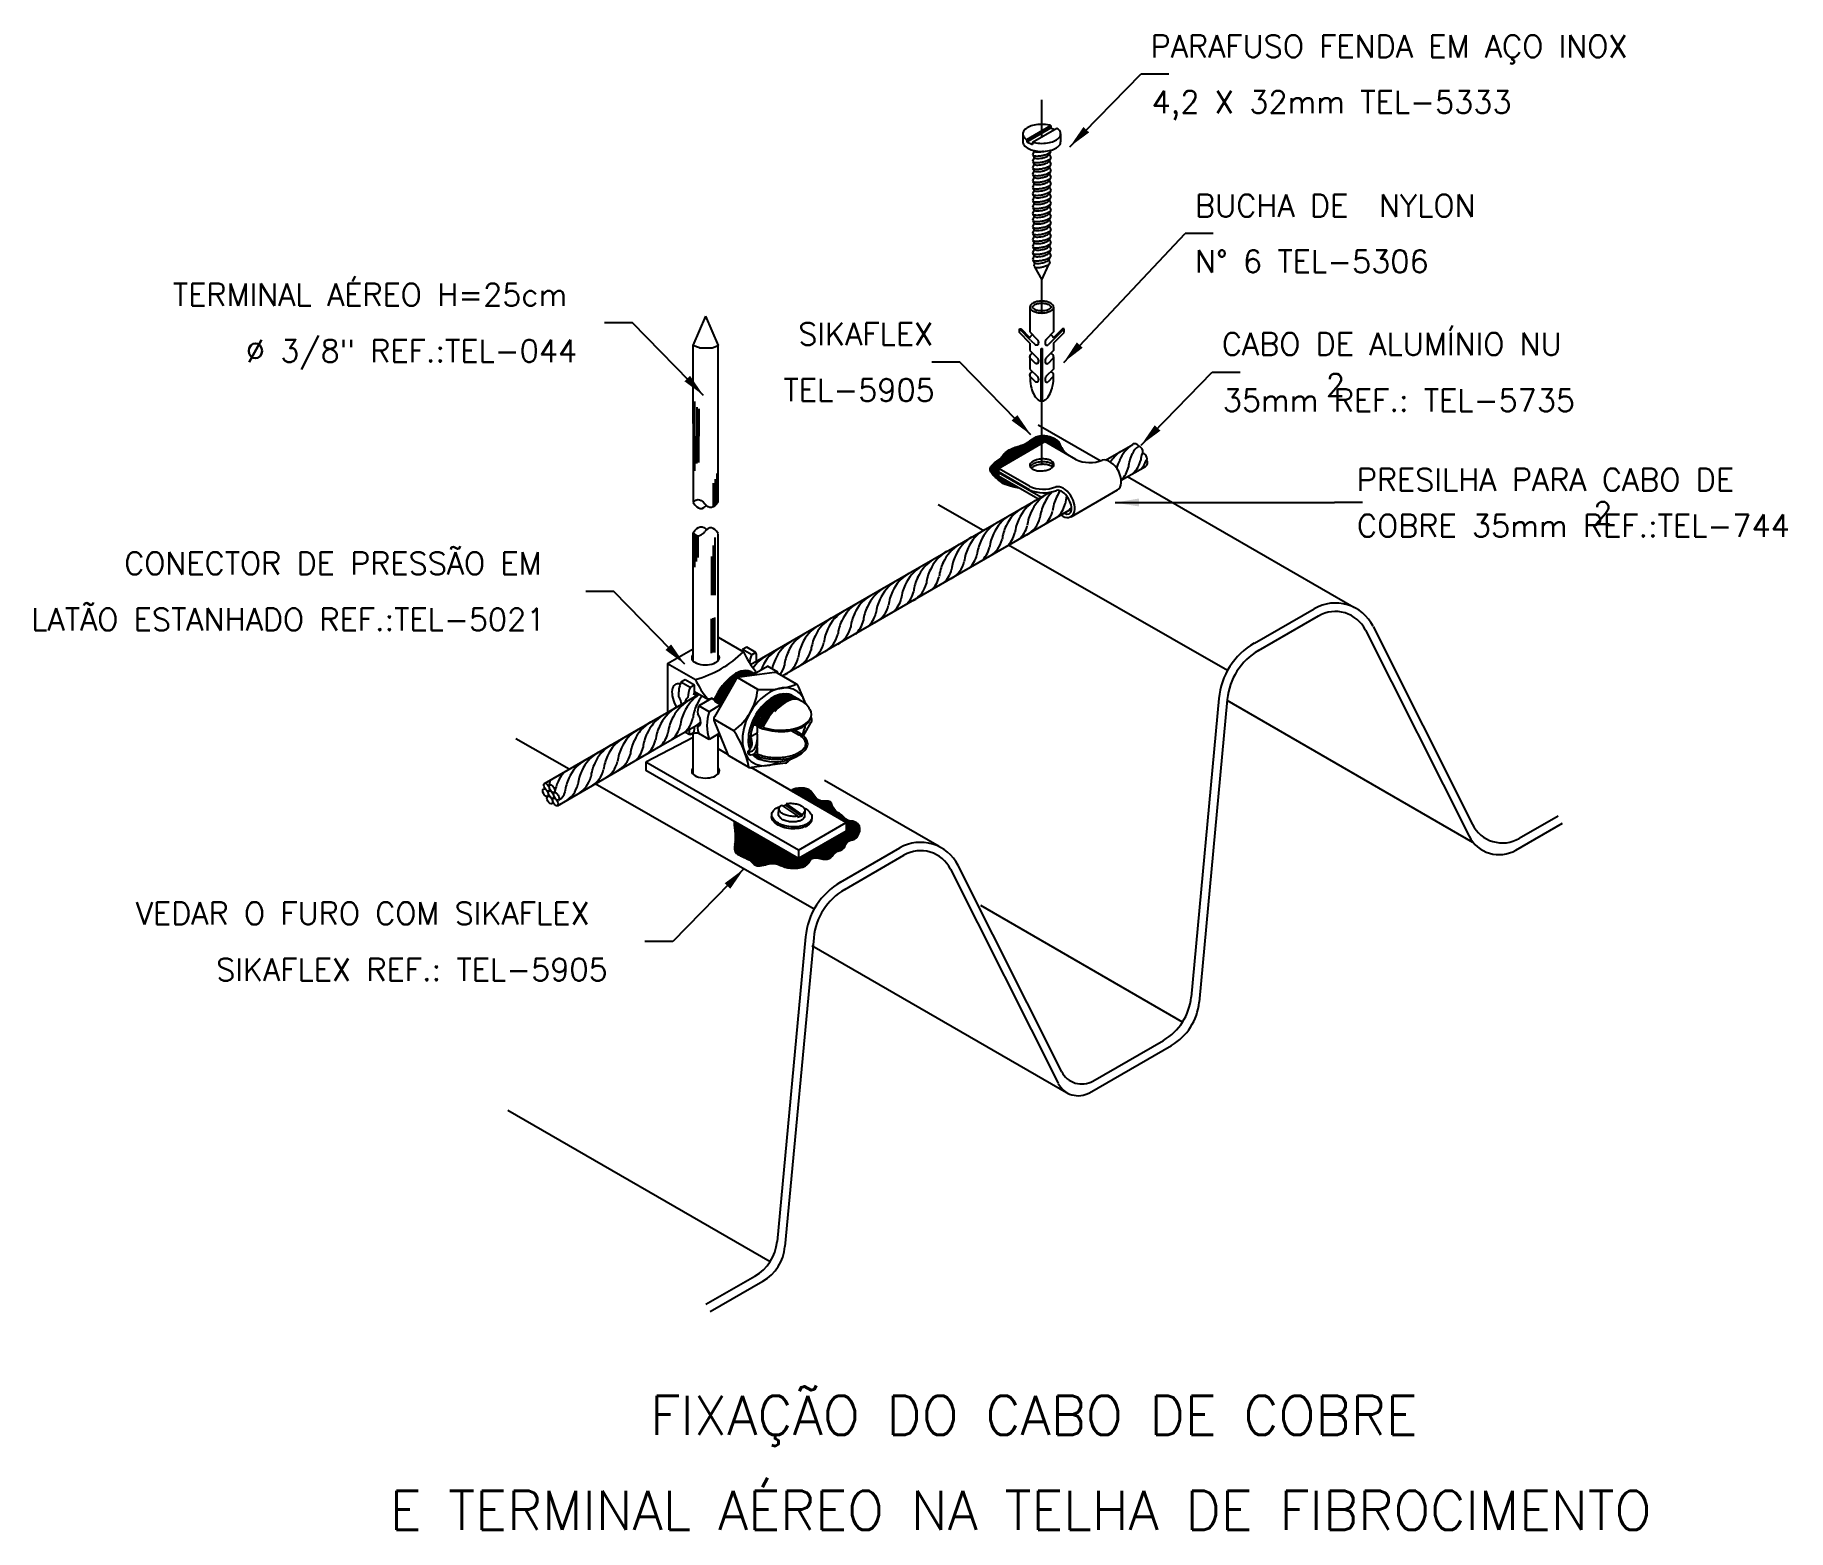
# Model space of a CAD drawing. Header units: millimetres. Extents: x -5681.4 to -5665.7, y -4635.3 to -4621.9.
import ezdxf
from ezdxf.enums import TextEntityAlignment as Align

# ---------------------------------------------------------------- set-up
doc = ezdxf.new("R2010")
doc.units = ezdxf.units.MM
doc.header["$LTSCALE"] = 10
doc.linetypes.add('DASHDOT', pattern=[1, 0.5, -0.25, 0, -0.25])
doc.layers.add('Termotécnica', color=7, linetype='Continuous')
doc.styles.add('r140', font='romans.shx')
doc.styles.add('r80', font='romans.shx')

msp = doc.modelspace()

# ---------------------------------------------------------------- texts
at = {"layer": 'Termotécnica', "color": 2, "style": 'r80'}
for s, p in [('PARAFUSO FENDA EM AÇO INOX', (-5671.407, -4622.114)), ('4,2 X 32mm TEL-5333', (-5671.399, -4622.613)), ('BUCHA DE  NYLON', (-5671.01, -4623.541)), ('N%%D 6 TEL-5306', (-5671.01, -4624.041)), ('TERMINAL AÉREO H=25cm', (-5680.16, -4624.339)), ('SIKAFLEX ', (-5674.562, -4624.69)), ('CABO DE ALUMÍNIO NU ', (-5670.77, -4624.781)), ('%%C 3/8" REF.:TEL-044', (-5679.507, -4624.842)), ('TEL-5905', (-5674.694, -4625.193)), ('2', (-5669.839, -4625.148)), ('35mm REF.: TEL-5735', (-5670.762, -4625.284)), ('PRESILHA PARA CABO DE', (-5669.562, -4625.996)), ('2', (-5667.446, -4626.295)), ('COBRE 35mm REF.:TEL-744', (-5669.56, -4626.408)), ('CONECTOR DE PRESSÃO EM', (-5680.596, -4626.744)), ('LATÃO ESTANHADO REF.:TEL-5021', (-5681.428, -4627.247)), ('VEDAR O FURO COM SIKAFLEX', (-5680.492, -4629.879)), ('SIKAFLEX REF.: TEL-5905', (-5679.773, -4630.382))]:
    msp.add_text(s, height=0.2, dxfattribs=at).set_placement(p)
at = {"layer": 'Termotécnica', "color": 5, "style": 'r140'}
for s, p in [(' FIXAÇÃO DO CABO DE COBRE', (-5672.572, -4634.554)), ('E TERMINAL AÉREO NA TELHA DE FIBROCIMENTO', (-5672.572, -4635.405))]:
    msp.add_text(s, height=0.35, dxfattribs=at).set_placement(p, align=Align.BOTTOM_CENTER)

# ---------------------------------------------------------------- hatches: boundary and pattern name
at = {"layer": 'Termotécnica', "linetype": 'DASHDOT'}
h = msp.add_hatch(dxfattribs=at)
h.set_pattern_fill('ANSI31', color=1, scale=0.05, style=0)
h.set_pattern_definition([(45, (-6270.9334465, -4962.4000296), (-0.00441941738, 0.00441941738), [])])
h.paths.add_polyline_path([(-5672.584, -4625.972), (-5672.769, -4625.865), (-5672.769, -4625.833), (-5672.764, -4625.83), (-5672.769, -4625.826), (-5672.769, -4625.794), (-5672.383, -4625.571), (-5672.383, -4625.501), (-5672.39, -4625.502), (-5672.398, -4625.503), (-5672.407, -4625.505), (-5672.415, -4625.507), (-5672.423, -4625.51), (-5672.432, -4625.513), (-5672.44, -4625.517), (-5672.448, -4625.521), (-5672.457, -4625.526), (-5672.465, -4625.532), (-5672.472, -4625.537), (-5672.48, -4625.543), (-5672.488, -4625.549), (-5672.496, -4625.554), (-5672.503, -4625.56), (-5672.511, -4625.564), (-5672.519, -4625.569), (-5672.527, -4625.573), (-5672.535, -4625.577), (-5672.543, -4625.58), (-5672.552, -4625.584), (-5672.562, -4625.587), (-5672.572, -4625.59), (-5672.583, -4625.594), (-5672.595, -4625.597), (-5672.606, -4625.601), (-5672.619, -4625.605), (-5672.631, -4625.609), (-5672.642, -4625.614), (-5672.654, -4625.619), (-5672.664, -4625.624), (-5672.674, -4625.629), (-5672.683, -4625.635), (-5672.692, -4625.641), (-5672.699, -4625.647), (-5672.706, -4625.653), (-5672.712, -4625.659), (-5672.718, -4625.665), (-5672.723, -4625.671), (-5672.727, -4625.676), (-5672.731, -4625.681), (-5672.735, -4625.686), (-5672.74, -4625.691), (-5672.744, -4625.696), (-5672.75, -4625.702), (-5672.756, -4625.708), (-5672.764, -4625.714), (-5672.773, -4625.721), (-5672.783, -4625.729), (-5672.794, -4625.737), (-5672.805, -4625.745), (-5672.815, -4625.754), (-5672.824, -4625.763), (-5672.832, -4625.772), (-5672.838, -4625.781), (-5672.842, -4625.79), (-5672.843, -4625.799), (-5672.843, -4625.808), (-5672.84, -4625.816), (-5672.837, -4625.825), (-5672.832, -4625.834), (-5672.826, -4625.842), (-5672.819, -4625.851), (-5672.812, -4625.859), (-5672.804, -4625.867), (-5672.795, -4625.876), (-5672.787, -4625.883), (-5672.778, -4625.891), (-5672.77, -4625.899), (-5672.761, -4625.906), (-5672.753, -4625.913), (-5672.745, -4625.919), (-5672.736, -4625.925), (-5672.725, -4625.932), (-5672.71, -4625.938), (-5672.69, -4625.945), (-5672.663, -4625.953), (-5672.628, -4625.962)])
h.paths.add_polyline_path([(-5672.383, -4625.501), (-5672.383, -4625.571), (-5672.354, -4625.555), (-5672.149, -4625.674), (-5672.169, -4625.654), (-5672.185, -4625.636), (-5672.197, -4625.621), (-5672.206, -4625.608), (-5672.212, -4625.597), (-5672.217, -4625.587), (-5672.22, -4625.579), (-5672.223, -4625.571), (-5672.226, -4625.565), (-5672.229, -4625.559), (-5672.233, -4625.554), (-5672.236, -4625.55), (-5672.24, -4625.545), (-5672.245, -4625.542), (-5672.25, -4625.538), (-5672.255, -4625.535), (-5672.261, -4625.531), (-5672.267, -4625.528), (-5672.274, -4625.525), (-5672.281, -4625.521), (-5672.288, -4625.518), (-5672.296, -4625.515), (-5672.304, -4625.513), (-5672.311, -4625.51), (-5672.319, -4625.508), (-5672.327, -4625.506), (-5672.334, -4625.504), (-5672.342, -4625.503), (-5672.349, -4625.502), (-5672.357, -4625.501), (-5672.365, -4625.501), (-5672.373, -4625.501), (-5672.381, -4625.501)])
at = {"layer": 'Termotécnica'}
h = msp.add_hatch(dxfattribs=at)
h.set_pattern_fill('ANSI31', color=1, scale=0.05, style=0)
h.set_pattern_definition([(45, (-6270.538683, -4962.8483324), (-0.00441941738, 0.00441941738), [])])
edge = h.paths.add_edge_path()
edge.add_spline(control_points=[(-5675.137, -4628.962), (-5675.134, -4628.996), (-5675.128, -4629.054), (-5675.125, -4629.138), (-5675.149, -4629.238), (-5675.053, -4629.273), (-5674.99, -4629.305), (-5674.932, -4629.374), (-5674.842, -4629.333), (-5674.753, -4629.331), (-5674.677, -4629.375), (-5674.578, -4629.377), (-5674.477, -4629.361), (-5674.439, -4629.261), (-5674.349, -4629.301), (-5674.267, -4629.29), (-5674.229, -4629.219), (-5674.153, -4629.215), (-5674.139, -4629.153), (-5674.104, -4629.12), (-5674.055, -4629.122), (-5674.018, -4629.075), (-5673.997, -4629.004), (-5674.057, -4628.95), (-5674.13, -4628.956), (-5674.171, -4628.887), (-5674.251, -4628.863), (-5674.263, -4628.755), (-5674.375, -4628.792), (-5674.43, -4628.712), (-5674.48, -4628.638), (-5674.647, -4628.667), (-5674.614, -4628.689)], knot_values=[0, 0, 0, 0, 1.006526, 1.725878, 2.617874, 3.615468, 4.247188, 4.840381, 6.05436, 6.68739, 7.515864, 8.555321, 9.656658, 10.27245, 11.223737, 11.957335, 12.608418, 13.419214, 13.766893, 14.378638, 14.700342, 15.147962, 16.023091, 16.613486, 17.262658, 17.996256, 18.778996, 19.564375, 20.431903, 21.368719, 22.083452, 23.382441, 23.382441, 23.382441, 23.382441], degree=3, periodic=0)
edge.add_line((-5674.614, -4628.689), (-5674.609, -4628.692))
edge.add_line((-5674.609, -4628.692), (-5674.134, -4628.966))
edge.add_line((-5674.134, -4628.966), (-5674.134, -4629.042))
edge.add_line((-5674.134, -4629.042), (-5674.561, -4629.288))
edge.add_line((-5674.561, -4629.288), (-5675.139, -4628.954))
edge.add_line((-5675.139, -4628.954), (-5675.137, -4628.962))

# ---------------------------------------------------------------- linework, layer by layer
at = {"layer": 'Termotécnica', "color": 2}
for p, q in [((-5672.131, -4622.914), (-5671.495, -4622.263)), ((-5671.245, -4622.263), (-5671.495, -4622.263)), ((-5672.551, -4622.799), (-5672.551, -4622.871)), ((-5672.517, -4622.85), (-5672.3, -4622.725)), ((-5672.517, -4622.871), (-5672.3, -4622.745)), ((-5672.464, -4622.873), (-5672.247, -4622.748)), ((-5672.3, -4622.725), (-5672.3, -4622.745)), ((-5672.3, -4622.745), (-5672.267, -4622.76)), ((-5672.213, -4622.799), (-5672.213, -4622.871)), ((-5672.517, -4622.85), (-5672.517, -4622.871)), ((-5672.517, -4622.871), (-5672.464, -4622.894)), ((-5672.45, -4622.951), (-5672.465, -4622.986)), ((-5672.464, -4622.873), (-5672.464, -4622.894)), ((-5672.461, -4622.991), (-5672.45, -4623.009)), ((-5672.303, -4622.959), (-5672.315, -4622.981)), ((-5672.315, -4622.981), (-5672.3, -4623.009)), ((-5672.45, -4623.009), (-5672.465, -4623.044)), ((-5672.45, -4623.068), (-5672.465, -4623.103)), ((-5672.45, -4623.127), (-5672.465, -4623.161)), ((-5672.461, -4623.05), (-5672.45, -4623.068)), ((-5672.461, -4623.108), (-5672.45, -4623.127)), ((-5672.303, -4623.018), (-5672.315, -4623.039)), ((-5672.315, -4623.039), (-5672.3, -4623.068)), ((-5672.303, -4623.076), (-5672.315, -4623.098)), ((-5672.315, -4623.098), (-5672.3, -4623.127)), ((-5672.303, -4623.135), (-5672.315, -4623.157)), ((-5672.315, -4623.157), (-5672.3, -4623.185)), ((-5672.45, -4623.185), (-5672.465, -4623.22)), ((-5672.45, -4623.244), (-5672.465, -4623.279)), ((-5672.45, -4623.303), (-5672.465, -4623.337)), ((-5672.461, -4623.167), (-5672.45, -4623.185)), ((-5672.461, -4623.226), (-5672.45, -4623.244)), ((-5672.461, -4623.284), (-5672.45, -4623.303)), ((-5672.303, -4623.194), (-5672.315, -4623.215)), ((-5672.315, -4623.215), (-5672.3, -4623.244)), ((-5672.303, -4623.252), (-5672.315, -4623.274)), ((-5672.315, -4623.274), (-5672.3, -4623.302)), ((-5672.303, -4623.311), (-5672.315, -4623.333)), ((-5672.45, -4623.361), (-5672.465, -4623.396)), ((-5672.45, -4623.42), (-5672.465, -4623.455)), ((-5672.461, -4623.343), (-5672.45, -4623.361)), ((-5672.461, -4623.401), (-5672.45, -4623.42)), ((-5672.461, -4623.46), (-5672.45, -4623.479)), ((-5672.315, -4623.333), (-5672.3, -4623.361)), ((-5672.303, -4623.37), (-5672.315, -4623.391)), ((-5672.315, -4623.391), (-5672.3, -4623.42)), ((-5672.303, -4623.428), (-5672.315, -4623.45)), ((-5672.315, -4623.45), (-5672.3, -4623.478)), ((-5672.45, -4623.479), (-5672.465, -4623.513)), ((-5672.45, -4623.537), (-5672.465, -4623.572)), ((-5672.45, -4623.596), (-5672.465, -4623.631)), ((-5672.461, -4623.519), (-5672.45, -4623.537)), ((-5672.461, -4623.577), (-5672.45, -4623.596)), ((-5672.303, -4623.487), (-5672.315, -4623.509)), ((-5672.315, -4623.509), (-5672.3, -4623.537)), ((-5672.303, -4623.546), (-5672.315, -4623.567)), ((-5672.315, -4623.567), (-5672.3, -4623.596)), ((-5672.303, -4623.604), (-5672.315, -4623.626)), ((-5672.315, -4623.626), (-5672.3, -4623.654)), ((-5672.45, -4623.654), (-5672.465, -4623.689)), ((-5672.45, -4623.713), (-5672.465, -4623.748)), ((-5672.45, -4623.772), (-5672.465, -4623.806)), ((-5672.461, -4623.636), (-5672.45, -4623.654)), ((-5672.461, -4623.695), (-5672.45, -4623.713)), ((-5672.461, -4623.753), (-5672.45, -4623.772)), ((-5672.303, -4623.663), (-5672.315, -4623.684)), ((-5672.315, -4623.684), (-5672.3, -4623.713)), ((-5672.303, -4623.721), (-5672.315, -4623.743)), ((-5672.315, -4623.743), (-5672.3, -4623.772)), ((-5672.303, -4623.78), (-5672.315, -4623.802)), ((-5672.186, -4624.845), (-5671.097, -4623.691)), ((-5670.847, -4623.691), (-5671.097, -4623.691)), ((-5672.45, -4623.83), (-5672.465, -4623.865)), ((-5672.45, -4623.889), (-5672.465, -4623.924)), ((-5672.462, -4623.929), (-5672.45, -4623.949)), ((-5672.461, -4623.812), (-5672.45, -4623.83)), ((-5672.461, -4623.871), (-5672.45, -4623.889)), ((-5672.319, -4623.929), (-5672.311, -4623.955)), ((-5672.315, -4623.802), (-5672.3, -4623.83)), ((-5672.303, -4623.839), (-5672.315, -4623.86)), ((-5672.315, -4623.86), (-5672.3, -4623.889)), ((-5672.315, -4623.921), (-5672.305, -4623.899)), ((-5672.447, -4623.953), (-5672.452, -4623.985)), ((-5672.447, -4623.99), (-5672.382, -4624.106)), ((-5672.382, -4624.106), (-5672.32, -4623.968)), ((-5672.488, -4624.35), (-5672.488, -4624.573)), ((-5672.277, -4624.35), (-5672.277, -4624.573)), ((-5676.045, -4624.492), (-5676.295, -4624.492)), ((-5675.409, -4625.142), (-5676.045, -4624.492)), ((-5675.392, -4624.43), (-5675.505, -4624.693)), ((-5675.392, -4624.43), (-5675.279, -4624.694)), ((-5672.582, -4624.579), (-5672.582, -4624.546)), ((-5672.483, -4624.646), (-5672.582, -4624.546)), ((-5672.488, -4624.624), (-5672.563, -4624.548)), ((-5672.488, -4624.573), (-5672.422, -4624.64)), ((-5672.277, -4624.573), (-5672.343, -4624.64)), ((-5672.282, -4624.646), (-5672.182, -4624.546)), ((-5672.277, -4624.624), (-5672.201, -4624.548)), ((-5672.182, -4624.579), (-5672.182, -4624.546)), ((-5675.505, -4624.693), (-5675.504, -4626.097)), ((-5675.445, -4624.715), (-5675.505, -4624.693)), ((-5675.504, -4624.693), (-5675.504, -4624.692)), ((-5675.445, -4624.715), (-5675.332, -4624.715)), ((-5675.332, -4624.715), (-5675.279, -4624.694)), ((-5675.279, -4626.094), (-5675.279, -4624.694)), ((-5672.488, -4624.673), (-5672.582, -4624.579)), ((-5672.488, -4624.673), (-5672.488, -4624.74)), ((-5672.483, -4624.646), (-5672.439, -4624.689)), ((-5672.388, -4625.19), (-5672.388, -4624.72)), ((-5672.388, -4624.72), (-5672.376, -4624.72)), ((-5672.376, -4625.19), (-5672.376, -4624.72)), ((-5672.282, -4624.646), (-5672.326, -4624.689)), ((-5672.277, -4624.673), (-5672.182, -4624.579)), ((-5672.277, -4624.673), (-5672.277, -4624.74)), ((-5673.115, -4624.843), (-5673.365, -4624.843)), ((-5672.479, -4625.494), (-5673.115, -4624.843)), ((-5672.488, -4624.74), (-5672.42, -4624.808)), ((-5672.488, -4624.795), (-5672.488, -4624.905)), ((-5672.483, -4624.811), (-5672.439, -4624.854)), ((-5672.277, -4624.74), (-5672.345, -4624.808)), ((-5672.282, -4624.811), (-5672.326, -4624.854)), ((-5672.277, -4624.795), (-5672.277, -4624.905)), ((-5672.488, -4624.905), (-5672.42, -4624.973)), ((-5672.483, -4624.976), (-5672.439, -4625.019)), ((-5672.277, -4624.905), (-5672.345, -4624.973)), ((-5672.282, -4624.976), (-5672.326, -4625.019)), ((-5671.493, -4625.585), (-5670.857, -4624.934)), ((-5670.857, -4624.934), (-5670.607, -4624.934)), ((-5672.769, -4625.794), (-5672.354, -4625.555)), ((-5672.078, -4625.715), (-5672.354, -4625.555)), ((-5671.812, -4625.72), (-5671.567, -4625.579)), ((-5672.769, -4625.794), (-5672.769, -4625.826)), ((-5672.492, -4625.954), (-5672.769, -4625.794)), ((-5672.493, -4625.986), (-5672.769, -4625.826)), ((-5672.769, -4625.833), (-5672.764, -4625.83)), ((-5671.671, -4625.9), (-5671.453, -4625.776)), ((-5672.769, -4625.833), (-5672.769, -4625.865)), ((-5672.389, -4626.052), (-5672.769, -4625.833)), ((-5672.417, -4626.068), (-5672.769, -4625.865)), ((-5674.988, -4627.551), (-5672.315, -4626.009)), ((-5672.119, -4626.227), (-5671.705, -4625.987)), ((-5671.725, -4626.101), (-5669.761, -4626.101)), ((-5669.511, -4626.101), (-5669.761, -4626.101)), ((-5674.27, -4627.402), (-5672.116, -4626.158)), ((-5675.504, -4627.516), (-5675.504, -4626.371)), ((-5675.279, -4627.516), (-5675.279, -4626.381)), ((-5676.214, -4626.897), (-5676.464, -4626.897)), ((-5675.578, -4627.548), (-5676.214, -4626.897)), ((-5675.279, -4627.307), (-5675.053, -4627.438)), ((-5675.732, -4627.542), (-5675.504, -4627.411)), ((-5675.732, -4627.542), (-5675.483, -4627.686)), ((-5675.732, -4627.542), (-5675.732, -4627.979)), ((-5674.705, -4627.653), (-5674.27, -4627.402)), ((-5676.008, -4628.14), (-5675.45, -4627.816)), ((-5675.491, -4627.793), (-5675.371, -4627.862)), ((-5675.316, -4627.867), (-5675.34, -4627.853)), ((-5675.299, -4627.889), (-5675.316, -4627.867)), ((-5675.309, -4627.874), (-5675.31, -4627.874)), ((-5675.302, -4627.885), (-5675.309, -4627.874)), ((-5675.291, -4627.885), (-5675.302, -4627.885)), ((-5675.253, -4627.916), (-5675.299, -4627.889)), ((-5675.285, -4627.897), (-5675.291, -4627.885)), ((-5675.273, -4627.895), (-5675.285, -4627.897)), ((-5675.267, -4627.907), (-5675.273, -4627.895)), ((-5675.255, -4627.905), (-5675.267, -4627.907)), ((-5675.251, -4627.913), (-5675.255, -4627.905)), ((-5676.833, -4628.616), (-5676.008, -4628.14)), ((-5675.792, -4628.28), (-5675.434, -4628.074)), ((-5675.517, -4628.171), (-5675.512, -4628.174)), ((-5675.504, -4628.531), (-5675.504, -4628.171)), ((-5675.279, -4628.531), (-5675.279, -4628.174)), ((-5674.978, -4628.075), (-5674.944, -4628.094)), ((-5674.971, -4628.07), (-5674.977, -4628.071)), ((-5674.965, -4628.082), (-5674.97, -4628.07)), ((-5674.953, -4628.08), (-5674.965, -4628.082)), ((-5674.947, -4628.093), (-5674.953, -4628.08)), ((-5674.935, -4628.09), (-5674.947, -4628.093)), ((-5674.929, -4628.103), (-5674.935, -4628.09)), ((-5674.917, -4628.101), (-5674.929, -4628.103)), ((-5674.911, -4628.112), (-5674.917, -4628.101)), ((-5674.899, -4628.111), (-5674.911, -4628.112)), ((-5674.892, -4628.12), (-5674.899, -4628.111)), ((-5674.625, -4628.142), (-5674.557, -4628.181)), ((-5674.6, -4628.136), (-5674.549, -4628.165)), ((-5676.718, -4628.815), (-5675.792, -4628.28)), ((-5675.504, -4628.205), (-5675.925, -4628.424)), ((-5675.193, -4628.355), (-5675.279, -4628.305)), ((-5674.561, -4629.212), (-5675.925, -4628.424)), ((-5675.925, -4628.424), (-5675.925, -4628.5)), ((-5674.134, -4628.966), (-5674.985, -4628.474)), ((-5674.962, -4628.353), (-5674.943, -4628.364)), ((-5674.917, -4628.394), (-5674.954, -4628.372)), ((-5674.561, -4629.288), (-5675.925, -4628.5)), ((-5674.567, -4628.907), (-5674.708, -4628.809)), ((-5674.672, -4628.81), (-5674.694, -4628.819)), ((-5674.53, -4628.909), (-5674.672, -4628.81)), ((-5674.529, -4628.894), (-5674.67, -4628.796)), ((-5674.739, -4628.892), (-5674.735, -4628.842)), ((-5674.569, -4628.907), (-5674.569, -4628.917)), ((-5674.567, -4628.907), (-5674.568, -4628.922)), ((-5674.53, -4628.909), (-5674.568, -4628.922)), ((-5674.561, -4629.212), (-5674.134, -4628.966)), ((-5674.529, -4628.894), (-5674.53, -4628.909)), ((-5674.502, -4628.861), (-5674.507, -4628.911)), ((-5674.134, -4628.966), (-5674.134, -4629.042)), ((-5674.134, -4629.042), (-5674.561, -4629.288)), ((-5674.5, -4629.003), (-5674.479, -4628.991)), ((-5674.561, -4629.212), (-5674.561, -4629.288)), ((-5675.048, -4629.381), (-5675.684, -4630.032)), ((-5675.684, -4630.032), (-5675.934, -4630.032))]:
    msp.add_line(p, q, dxfattribs=at)
at = {"layer": 'Termotécnica', "color": 1, "linetype": 'DASHDOT'}
for p, q in [((-5672.382, -4622.826), (-5672.382, -4622.495)), ((-5672.382, -4624.403), (-5672.382, -4624.106)), ((-5672.382, -4625.766), (-5672.382, -4625.19))]:
    msp.add_line(p, q, dxfattribs=at)
at = {"layer": 'Termotécnica', "color": 1}
for p, q in [((-5675.487, -4625.506), (-5675.487, -4625.195)), ((-5675.469, -4625.246), (-5675.469, -4625.507)), ((-5675.452, -4625.261), (-5675.452, -4625.507)), ((-5675.487, -4625.816), (-5675.487, -4625.506)), ((-5675.469, -4625.752), (-5675.469, -4625.507)), ((-5675.452, -4625.741), (-5675.452, -4625.507)), ((-5675.322, -4626.132), (-5675.322, -4625.928)), ((-5675.306, -4625.891), (-5675.306, -4626.12)), ((-5675.292, -4625.839), (-5675.292, -4626.105)), ((-5675.488, -4626.68), (-5675.488, -4626.386)), ((-5675.474, -4626.628), (-5675.474, -4626.393)), ((-5675.46, -4626.397), (-5675.46, -4626.591)), ((-5675.31, -4626.413), (-5675.31, -4626.93)), ((-5675.339, -4626.582), (-5675.339, -4626.93)), ((-5675.324, -4626.485), (-5675.324, -4626.93)), ((-5675.339, -4627.449), (-5675.339, -4627.143)), ((-5675.324, -4627.442), (-5675.324, -4627.136)), ((-5675.31, -4627.442), (-5675.31, -4627.129)), ((-5675.022, -4627.395), (-5675.061, -4627.417)), ((-5674.941, -4627.442), (-5675.022, -4627.395)), ((-5674.979, -4627.464), (-5675.061, -4627.417)), ((-5674.941, -4627.442), (-5674.979, -4627.464)), ((-5675.573, -4627.688), (-5675.612, -4627.71)), ((-5675.53, -4627.757), (-5675.612, -4627.71)), ((-5675.491, -4627.735), (-5675.573, -4627.688)), ((-5675.12, -4627.685), (-5675.313, -4628.02)), ((-5674.925, -4627.773), (-5675.104, -4627.67)), ((-5674.775, -4627.622), (-5675.088, -4627.664)), ((-5674.957, -4627.634), (-5674.838, -4627.565)), ((-5674.746, -4627.618), (-5674.838, -4627.565)), ((-5674.746, -4627.618), (-5674.756, -4627.624)), ((-5674.578, -4627.726), (-5674.748, -4627.628)), ((-5675.491, -4627.735), (-5675.53, -4627.757)), ((-5675.495, -4627.821), (-5675.468, -4627.806)), ((-5675.339, -4627.854), (-5675.452, -4627.92)), ((-5674.495, -4627.904), (-5674.56, -4627.747)), ((-5675.36, -4627.973), (-5675.452, -4627.92)), ((-5675.257, -4627.913), (-5675.36, -4627.973)), ((-5674.443, -4628.03), (-5674.447, -4628.019)), ((-5675.534, -4628.18), (-5675.577, -4628.155)), ((-5675.495, -4628.158), (-5675.534, -4628.18)), ((-5675.36, -4628.221), (-5675.452, -4628.168)), ((-5675.27, -4628.169), (-5675.36, -4628.221)), ((-5675.139, -4628.145), (-5675.319, -4628.041)), ((-5675.315, -4628.058), (-5675.195, -4628.35)), ((-5674.991, -4628.198), (-5674.929, -4628.162)), ((-5674.929, -4628.103), (-5674.929, -4628.162)), ((-5674.516, -4628.188), (-5674.446, -4628.067)), ((-5675.005, -4628.334), (-5675.014, -4628.328)), ((-5674.929, -4628.294), (-5674.929, -4628.358)), ((-5675.007, -4628.469), (-5675.177, -4628.37)), ((-5674.677, -4628.433), (-5674.98, -4628.474)), ((-5674.938, -4628.363), (-5674.929, -4628.358)), ((-5674.638, -4628.399), (-5674.645, -4628.413))]:
    msp.add_line(p, q, dxfattribs=at)
at = {"layer": 'Termotécnica', "color": 3}
for p, q in [((-5671.86, -4625.727), (-5672.415, -4625.407)), ((-5669.588, -4627.039), (-5671.615, -4625.869)), ((-5672.907, -4626.351), (-5673.311, -4626.12)), ((-5670.719, -4627.604), (-5672.679, -4626.483)), ((-5670.479, -4627.36), (-5669.943, -4627.051)), ((-5670.441, -4627.426), (-5669.905, -4627.116)), ((-5669.417, -4627.209), (-5668.526, -4628.982)), ((-5669.484, -4627.243), (-5668.557, -4629.088)), ((-5670.796, -4627.856), (-5671.045, -4630.529)), ((-5670.721, -4627.863), (-5670.973, -4630.574)), ((-5668.522, -4629.143), (-5670.722, -4627.872)), ((-5676.612, -4628.488), (-5677.089, -4628.215)), ((-5674.421, -4629.741), (-5676.381, -4628.62)), ((-5673.301, -4629.181), (-5674.326, -4628.589)), ((-5668.108, -4629.107), (-5667.759, -4628.906)), ((-5668.139, -4629.213), (-5667.721, -4628.971)), ((-5674.183, -4629.499), (-5673.653, -4629.193)), ((-5674.146, -4629.564), (-5673.616, -4629.258)), ((-5673.198, -4629.383), (-5672.235, -4631.301)), ((-5673.132, -4629.349), (-5672.204, -4631.197)), ((-5671.122, -4630.752), (-5672.928, -4629.709)), ((-5674.498, -4629.99), (-5674.751, -4632.718)), ((-5674.423, -4629.997), (-5674.681, -4632.763)), ((-5672.14, -4631.399), (-5674.439, -4630.071)), ((-5671.956, -4631.385), (-5671.221, -4630.961)), ((-5671.925, -4631.281), (-5671.293, -4630.916)), ((-5674.814, -4632.898), (-5677.161, -4631.543)), ((-5675.388, -4633.28), (-5674.95, -4633.027)), ((-5675.351, -4633.345), (-5674.879, -4633.072))]:
    msp.add_line(p, q, dxfattribs=at)
at = {"layer": 'Termotécnica', "color": 2}
for points in [[(-5672.3, -4622.725, 0.016409), (-5672.314, -4622.721, 0.051099), (-5672.382, -4622.714, 0.051099), (-5672.451, -4622.721, 0.064948), (-5672.502, -4622.739, 0.104203), (-5672.541, -4622.77, 0.174705), (-5672.551, -4622.799, 0.174705), (-5672.541, -4622.828, 0.06738), (-5672.517, -4622.85, 0.064948)], [(-5672.464, -4622.873, 0.016409), (-5672.451, -4622.877, 0.051099), (-5672.382, -4622.884, 0.051099), (-5672.314, -4622.877, 0.064948), (-5672.262, -4622.859, 0.104203), (-5672.223, -4622.828, 0.174705), (-5672.213, -4622.799, 0.174705)], [(-5672.213, -4622.799, 0.174705), (-5672.223, -4622.77, 0.06738), (-5672.247, -4622.748, 0.064948)], [(-5672.551, -4622.871, 0.174705), (-5672.541, -4622.9, 0.104203), (-5672.502, -4622.931, 0.064948), (-5672.451, -4622.949, 0.051099), (-5672.382, -4622.956, 0.051099), (-5672.314, -4622.949, 0.064948), (-5672.262, -4622.931, 0.104203), (-5672.223, -4622.9, 0.174705), (-5672.213, -4622.871, 0.174705)], [(-5672.488, -4624.624, -0.122515), (-5672.482, -4624.612, -0.074458), (-5672.465, -4624.597, -0.064948)], [(-5672.277, -4624.624, 0.122515), (-5672.283, -4624.612, 0.074458), (-5672.3, -4624.597, 0.064948)], [(-5672.488, -4624.795, -0.174705), (-5672.482, -4624.777, -0.074458), (-5672.465, -4624.762, -0.064948)], [(-5672.482, -4624.813, -0.174705), (-5672.488, -4624.795, -0.174705)], [(-5672.483, -4624.811, -0.021127), (-5672.484, -4624.809, -0.170198)], [(-5672.277, -4624.795, 0.174705), (-5672.283, -4624.777, 0.074458), (-5672.3, -4624.762, 0.064948)], [(-5672.283, -4624.813, 0.174705), (-5672.277, -4624.795, 0.174705)], [(-5672.282, -4624.811, 0.021127), (-5672.281, -4624.809, 0.170198)], [(-5672.488, -4624.96, -0.174705), (-5672.482, -4624.942, -0.074458), (-5672.465, -4624.927, -0.064948)], [(-5672.488, -4624.957, 0.005298), (-5672.488, -4624.967, 0.048405), (-5672.479, -4625.058, 0.062165), (-5672.457, -4625.125, 0.102796), (-5672.418, -4625.177, 0.153617), (-5672.388, -4625.19, 0.181773)], [(-5672.484, -4624.975, -0.138405), (-5672.488, -4624.96, -0.174705)], [(-5672.483, -4624.976, -0.021127), (-5672.484, -4624.975, -0.170198)], [(-5672.376, -4625.19, 0.153617), (-5672.347, -4625.177, 0.102796), (-5672.307, -4625.125, 0.062165), (-5672.285, -4625.058, 0.048405), (-5672.276, -4624.967, 0.005298), (-5672.277, -4624.957, 0.062165)], [(-5672.277, -4624.96, 0.174705), (-5672.283, -4624.942, 0.074458), (-5672.3, -4624.927, 0.064948)], [(-5672.283, -4624.978, 0.174705), (-5672.277, -4624.96, 0.174705)], [(-5672.282, -4624.976, 0.021127), (-5672.281, -4624.975, 0.170198)], [(-5672.277, -4625.771, 0.056274), (-5672.281, -4625.765, 0.104203), (-5672.306, -4625.747, 0.064948), (-5672.34, -4625.738, 0.051099), (-5672.383, -4625.735, 0.051099), (-5672.426, -4625.742, 0.064948), (-5672.458, -4625.755, 0.104203), (-5672.482, -4625.776, 0.056274), (-5672.485, -4625.782, 0.174705)], [(-5672.285, -4625.783, 0.076612), (-5672.305, -4625.77, 0.064948), (-5672.338, -4625.761, 0.051099), (-5672.382, -4625.758, 0.051099), (-5672.425, -4625.765, 0.064948), (-5672.457, -4625.778, 0.076612), (-5672.475, -4625.793, 0.056274)], [(-5674.567, -4628.907, -0.016409), (-5674.576, -4628.909, -0.051099), (-5674.623, -4628.91, -0.051099), (-5674.67, -4628.901, -0.064948), (-5674.704, -4628.886, -0.104203), (-5674.729, -4628.862, -0.492299), (-5674.708, -4628.809, -0.174705)], [(-5674.67, -4628.796, -0.016409), (-5674.661, -4628.795, -0.051099), (-5674.614, -4628.794, -0.051099), (-5674.567, -4628.802, -0.064948), (-5674.533, -4628.817, -0.104203), (-5674.508, -4628.841, -0.174705), (-5674.502, -4628.861, -0.174705), (-5674.511, -4628.88, -0.06738), (-5674.529, -4628.894, -0.064948)], [(-5674.442, -4628.938, -0.163967), (-5674.456, -4628.97, -0.105865), (-5674.5, -4629.002, -0.069333), (-5674.556, -4629.018, -0.055541), (-5674.629, -4629.021, -0.055541), (-5674.701, -4629.007, -0.069333), (-5674.753, -4628.981, -0.105865), (-5674.792, -4628.943, -0.163967), (-5674.8, -4628.908, -0.163967)], [(-5674.799, -4628.892, -0.163967), (-5674.785, -4628.859, -0.134419), (-5674.727, -4628.822)], [(-5674.512, -4628.835, -0.16143), (-5674.449, -4628.887, -0.163967), (-5674.44, -4628.922, -0.163967), (-5674.454, -4628.954, -0.105865), (-5674.499, -4628.986, -0.069333), (-5674.555, -4629.002, -0.055541), (-5674.628, -4629.004, -0.055541), (-5674.699, -4628.99, -0.069333), (-5674.752, -4628.965, -0.105865), (-5674.79, -4628.927, -0.163967), (-5674.799, -4628.892, -0.163967)], [(-5674.507, -4628.911, -0.174705), (-5674.515, -4628.93, -0.104203), (-5674.544, -4628.949, -0.064948), (-5674.58, -4628.958, -0.051099), (-5674.627, -4628.959, -0.051099), (-5674.674, -4628.951, -0.064948), (-5674.708, -4628.936, -0.104203), (-5674.733, -4628.912, -0.174705), (-5674.739, -4628.892, -0.174705)]]:
    msp.add_lwpolyline(points, format="xyb", dxfattribs=at)
at = {"layer": 'Termotécnica', "color": 1}
for points in [[(-5672.465, -4622.986, 0.24548), (-5672.46, -4622.992, 0.082009), (-5672.437, -4622.997, 0.04047), (-5672.412, -4622.997, 0.029714), (-5672.377, -4622.992, 0.029714), (-5672.344, -4622.983, 0.04047), (-5672.321, -4622.972, 0.082009), (-5672.302, -4622.958, 0.24548), (-5672.3, -4622.951, 0.24548)], [(-5672.45, -4622.951, 0.24548), (-5672.445, -4622.956, 0.082009), (-5672.427, -4622.96, 0.04047), (-5672.406, -4622.96, 0.029714), (-5672.378, -4622.956, 0.013189), (-5672.366, -4622.953, 0.04047)], [(-5672.45, -4623.009, 0.24548), (-5672.445, -4623.015, 0.082009), (-5672.427, -4623.019, 0.04047), (-5672.406, -4623.019, 0.029714), (-5672.378, -4623.015, 0.029714), (-5672.351, -4623.007, 0.04047), (-5672.332, -4622.999, 0.082009), (-5672.317, -4622.987, 0.24548), (-5672.315, -4622.981, 0.24548)], [(-5672.465, -4623.044, 0.24548), (-5672.46, -4623.05, 0.082009), (-5672.437, -4623.056, 0.04047), (-5672.412, -4623.056, 0.029714), (-5672.377, -4623.05, 0.029714), (-5672.344, -4623.041, 0.04047), (-5672.321, -4623.031, 0.082009), (-5672.302, -4623.017, 0.24548), (-5672.3, -4623.009, 0.24548)], [(-5672.465, -4623.103, 0.24548), (-5672.46, -4623.109, 0.082009), (-5672.437, -4623.114, 0.04047), (-5672.412, -4623.114, 0.029714), (-5672.377, -4623.109, 0.029714), (-5672.344, -4623.1, 0.04047), (-5672.321, -4623.09, 0.082009), (-5672.302, -4623.076, 0.24548), (-5672.3, -4623.068, 0.24548)], [(-5672.465, -4623.161, 0.24548), (-5672.46, -4623.168, 0.082009), (-5672.437, -4623.173, 0.04047), (-5672.412, -4623.173, 0.029714), (-5672.377, -4623.168, 0.029714), (-5672.344, -4623.159, 0.04047), (-5672.321, -4623.148, 0.082009), (-5672.302, -4623.134, 0.24548), (-5672.3, -4623.127, 0.24548)], [(-5672.45, -4623.068, 0.24548), (-5672.445, -4623.073, 0.082009), (-5672.427, -4623.078, 0.04047), (-5672.406, -4623.077, 0.029714), (-5672.378, -4623.073, 0.029714), (-5672.351, -4623.066, 0.04047), (-5672.332, -4623.057, 0.082009), (-5672.317, -4623.046, 0.24548), (-5672.315, -4623.039, 0.24548)], [(-5672.45, -4623.127, 0.24548), (-5672.445, -4623.132, 0.082009), (-5672.427, -4623.136, 0.04047), (-5672.406, -4623.136, 0.029714), (-5672.378, -4623.132, 0.029714), (-5672.351, -4623.124, 0.04047), (-5672.332, -4623.116, 0.082009), (-5672.317, -4623.104, 0.24548), (-5672.315, -4623.098, 0.24548)], [(-5672.45, -4623.185, 0.24548), (-5672.445, -4623.19, 0.082009), (-5672.427, -4623.195, 0.04047), (-5672.406, -4623.195, 0.029714), (-5672.378, -4623.19, 0.029714), (-5672.351, -4623.183, 0.04047), (-5672.332, -4623.175, 0.082009), (-5672.317, -4623.163, 0.24548), (-5672.315, -4623.157, 0.24548)], [(-5672.465, -4623.22, 0.24548), (-5672.46, -4623.226, 0.082009), (-5672.437, -4623.232, 0.04047), (-5672.412, -4623.231, 0.029714), (-5672.377, -4623.226, 0.029714), (-5672.344, -4623.217, 0.04047), (-5672.321, -4623.207, 0.082009), (-5672.302, -4623.193, 0.24548), (-5672.3, -4623.185, 0.24548)], [(-5672.465, -4623.279, 0.24548), (-5672.46, -4623.285, 0.082009), (-5672.437, -4623.29, 0.04047), (-5672.412, -4623.29, 0.029714), (-5672.377, -4623.285, 0.029714), (-5672.344, -4623.276, 0.04047), (-5672.321, -4623.266, 0.082009), (-5672.302, -4623.252, 0.24548), (-5672.3, -4623.244, 0.24548)], [(-5672.465, -4623.337, 0.24548), (-5672.46, -4623.344, 0.082009), (-5672.437, -4623.349, 0.04047), (-5672.412, -4623.349, 0.029714), (-5672.377, -4623.344, 0.029714), (-5672.344, -4623.334, 0.04047), (-5672.321, -4623.324, 0.082009), (-5672.302, -4623.31, 0.24548), (-5672.3, -4623.302, 0.24548)], [(-5672.45, -4623.244, 0.24548), (-5672.445, -4623.249, 0.082009), (-5672.427, -4623.253, 0.04047), (-5672.406, -4623.253, 0.029714), (-5672.378, -4623.249, 0.029714), (-5672.351, -4623.242, 0.04047), (-5672.332, -4623.233, 0.082009), (-5672.317, -4623.222, 0.24548), (-5672.315, -4623.215, 0.24548)], [(-5672.45, -4623.303, 0.24548), (-5672.445, -4623.308, 0.082009), (-5672.427, -4623.312, 0.04047), (-5672.406, -4623.312, 0.029714), (-5672.378, -4623.308, 0.029714), (-5672.351, -4623.3, 0.04047), (-5672.332, -4623.292, 0.082009), (-5672.317, -4623.28, 0.24548), (-5672.315, -4623.274, 0.24548)], [(-5672.465, -4623.396, 0.24548), (-5672.46, -4623.402, 0.082009), (-5672.437, -4623.408, 0.04047), (-5672.412, -4623.407, 0.029714), (-5672.377, -4623.402, 0.029714), (-5672.344, -4623.393, 0.04047), (-5672.321, -4623.383, 0.082009), (-5672.302, -4623.369, 0.24548), (-5672.3, -4623.361, 0.24548)], [(-5672.465, -4623.455, 0.24548), (-5672.46, -4623.461, 0.082009), (-5672.437, -4623.466, 0.04047), (-5672.412, -4623.466, 0.029714), (-5672.377, -4623.461, 0.029714), (-5672.344, -4623.452, 0.04047), (-5672.321, -4623.442, 0.082009), (-5672.302, -4623.428, 0.24548), (-5672.3, -4623.42, 0.24548)], [(-5672.45, -4623.361, 0.24548), (-5672.445, -4623.366, 0.082009), (-5672.427, -4623.371, 0.04047), (-5672.406, -4623.371, 0.029714), (-5672.378, -4623.366, 0.029714), (-5672.351, -4623.359, 0.04047), (-5672.332, -4623.351, 0.082009), (-5672.317, -4623.339, 0.24548), (-5672.315, -4623.333, 0.24548)], [(-5672.45, -4623.42, 0.24548), (-5672.445, -4623.425, 0.082009), (-5672.427, -4623.429, 0.04047), (-5672.406, -4623.429, 0.029714), (-5672.378, -4623.425, 0.029714), (-5672.351, -4623.417, 0.04047), (-5672.332, -4623.409, 0.082009), (-5672.317, -4623.398, 0.24548), (-5672.315, -4623.391, 0.24548)], [(-5672.45, -4623.479, 0.24548), (-5672.445, -4623.484, 0.082009), (-5672.427, -4623.488, 0.04047), (-5672.406, -4623.488, 0.029714), (-5672.378, -4623.484, 0.029714), (-5672.351, -4623.476, 0.04047), (-5672.332, -4623.468, 0.082009), (-5672.317, -4623.456, 0.24548), (-5672.315, -4623.45, 0.24548)], [(-5672.465, -4623.513, 0.24548), (-5672.46, -4623.52, 0.082009), (-5672.437, -4623.525, 0.04047), (-5672.412, -4623.525, 0.029714), (-5672.377, -4623.52, 0.029714), (-5672.344, -4623.51, 0.04047), (-5672.321, -4623.5, 0.082009), (-5672.302, -4623.486, 0.24548), (-5672.3, -4623.478, 0.24548)], [(-5672.465, -4623.572, 0.24548), (-5672.46, -4623.578, 0.082009), (-5672.437, -4623.584, 0.04047), (-5672.412, -4623.583, 0.029714), (-5672.377, -4623.578, 0.029714), (-5672.344, -4623.569, 0.04047), (-5672.321, -4623.559, 0.082009), (-5672.302, -4623.545, 0.24548), (-5672.3, -4623.537, 0.24548)], [(-5672.465, -4623.631, 0.24548), (-5672.46, -4623.637, 0.082009), (-5672.437, -4623.642, 0.04047), (-5672.412, -4623.642, 0.029714), (-5672.377, -4623.637, 0.029714), (-5672.344, -4623.628, 0.04047), (-5672.321, -4623.617, 0.082009), (-5672.302, -4623.603, 0.24548), (-5672.3, -4623.596, 0.24548)], [(-5672.45, -4623.537, 0.24548), (-5672.445, -4623.542, 0.082009), (-5672.427, -4623.547, 0.04047), (-5672.406, -4623.546, 0.029714), (-5672.378, -4623.542, 0.029714), (-5672.351, -4623.535, 0.04047), (-5672.332, -4623.526, 0.082009), (-5672.317, -4623.515, 0.24548), (-5672.315, -4623.509, 0.24548)], [(-5672.45, -4623.596, 0.24548), (-5672.445, -4623.601, 0.082009), (-5672.427, -4623.605, 0.04047), (-5672.406, -4623.605, 0.029714), (-5672.378, -4623.601, 0.029714), (-5672.351, -4623.593, 0.04047), (-5672.332, -4623.585, 0.082009), (-5672.317, -4623.574, 0.24548), (-5672.315, -4623.567, 0.24548)], [(-5672.45, -4623.654, 0.24548), (-5672.445, -4623.66, 0.082009), (-5672.427, -4623.664, 0.04047), (-5672.406, -4623.664, 0.029714), (-5672.378, -4623.66, 0.029714), (-5672.351, -4623.652, 0.04047), (-5672.332, -4623.644, 0.082009), (-5672.317, -4623.632, 0.24548), (-5672.315, -4623.626, 0.24548)], [(-5672.465, -4623.689, 0.24548), (-5672.46, -4623.695, 0.082009), (-5672.437, -4623.701, 0.04047), (-5672.412, -4623.701, 0.029714), (-5672.377, -4623.695, 0.029714), (-5672.344, -4623.686, 0.04047), (-5672.321, -4623.676, 0.082009), (-5672.302, -4623.662, 0.24548), (-5672.3, -4623.654, 0.24548)], [(-5672.465, -4623.748, 0.24548), (-5672.46, -4623.754, 0.082009), (-5672.437, -4623.759, 0.04047), (-5672.412, -4623.759, 0.029714), (-5672.377, -4623.754, 0.029714), (-5672.344, -4623.745, 0.04047), (-5672.321, -4623.735, 0.082009), (-5672.302, -4623.721, 0.24548), (-5672.3, -4623.713, 0.24548)], [(-5672.465, -4623.806, 0.24548), (-5672.46, -4623.813, 0.082009), (-5672.437, -4623.818, 0.04047), (-5672.412, -4623.818, 0.029714), (-5672.377, -4623.813, 0.029714), (-5672.344, -4623.804, 0.04047), (-5672.321, -4623.793, 0.082009), (-5672.302, -4623.779, 0.24548), (-5672.3, -4623.772, 0.24548)], [(-5672.45, -4623.713, 0.24548), (-5672.445, -4623.718, 0.082009), (-5672.427, -4623.723, 0.04047), (-5672.406, -4623.722, 0.029714), (-5672.378, -4623.718, 0.029714), (-5672.351, -4623.711, 0.04047), (-5672.332, -4623.702, 0.082009), (-5672.317, -4623.691, 0.24548), (-5672.315, -4623.684, 0.24548)], [(-5672.45, -4623.772, 0.24548), (-5672.445, -4623.777, 0.082009), (-5672.427, -4623.781, 0.04047), (-5672.406, -4623.781, 0.029714), (-5672.378, -4623.777, 0.029714), (-5672.351, -4623.769, 0.04047), (-5672.332, -4623.761, 0.082009), (-5672.317, -4623.749, 0.24548), (-5672.315, -4623.743, 0.24548)], [(-5672.465, -4623.865, 0.24548), (-5672.46, -4623.871, 0.082009), (-5672.437, -4623.877, 0.04047), (-5672.412, -4623.877, 0.029714), (-5672.377, -4623.871, 0.029714), (-5672.344, -4623.862, 0.04047), (-5672.321, -4623.852, 0.082009), (-5672.302, -4623.838, 0.24548), (-5672.3, -4623.83, 0.24548)], [(-5672.465, -4623.924, 0.24548), (-5672.46, -4623.93, 0.082009), (-5672.437, -4623.935, 0.04047), (-5672.412, -4623.935, 0.029714), (-5672.377, -4623.93, 0.029714), (-5672.344, -4623.921, 0.04047), (-5672.321, -4623.911, 0.082009), (-5672.302, -4623.897, 0.24548), (-5672.3, -4623.889, 0.24548)], [(-5672.45, -4623.83, 0.24548), (-5672.445, -4623.835, 0.082009), (-5672.427, -4623.84, 0.04047), (-5672.406, -4623.84, 0.029714), (-5672.378, -4623.835, 0.029714), (-5672.351, -4623.828, 0.04047), (-5672.332, -4623.82, 0.082009), (-5672.317, -4623.808, 0.24548), (-5672.315, -4623.802, 0.24548)], [(-5672.45, -4623.889, 0.24548), (-5672.445, -4623.894, 0.082009), (-5672.427, -4623.899, 0.04047), (-5672.406, -4623.898, 0.029714), (-5672.378, -4623.894, 0.029714), (-5672.351, -4623.887, 0.04047), (-5672.332, -4623.878, 0.082009), (-5672.317, -4623.867, 0.24548), (-5672.315, -4623.86, 0.24548)], [(-5672.45, -4623.949, 0.24548), (-5672.445, -4623.954, 0.082009), (-5672.427, -4623.959, 0.04047), (-5672.406, -4623.959, 0.029714), (-5672.378, -4623.954, 0.029714), (-5672.351, -4623.947, 0.04047), (-5672.332, -4623.938, 0.082009), (-5672.317, -4623.927, 0.24548), (-5672.315, -4623.921, 0.24548)], [(-5672.452, -4623.985, 0.24548), (-5672.448, -4623.99, 0.082009), (-5672.428, -4623.995, 0.04047), (-5672.407, -4623.995, 0.029714), (-5672.377, -4623.99, 0.029714), (-5672.349, -4623.982, 0.04047), (-5672.329, -4623.974, 0.082009), (-5672.313, -4623.962, 0.24548), (-5672.311, -4623.955, 0.24548)]]:
    msp.add_lwpolyline(points, format="xyb", dxfattribs=at)
at = {"layer": 'Termotécnica', "color": 2}
for points in [[(-5672.277, -4624.35, 0.174705), (-5672.283, -4624.332, 0.104203), (-5672.308, -4624.313, 0.064948), (-5672.34, -4624.301, 0.051099), (-5672.382, -4624.297, 0.051099), (-5672.425, -4624.301, 0.064948), (-5672.457, -4624.313, 0.104203), (-5672.482, -4624.332, 0.174705), (-5672.488, -4624.35, 0.174705), (-5672.482, -4624.368, 0.104203), (-5672.457, -4624.387, 0.064948), (-5672.425, -4624.398, 0.051099), (-5672.382, -4624.403, 0.051099), (-5672.34, -4624.398, 0.064948), (-5672.308, -4624.387, 0.104203), (-5672.283, -4624.368, 0.174705)], [(-5672.298, -4624.35, 0.174705), (-5672.299, -4624.346, 0.104203), (-5672.317, -4624.331, 0.064948), (-5672.344, -4624.322, 0.051099), (-5672.382, -4624.318, 0.051099), (-5672.421, -4624.322, 0.064948), (-5672.448, -4624.331, 0.104203), (-5672.465, -4624.346, 0.174705), (-5672.467, -4624.35, 0.174705), (-5672.465, -4624.354, 0.104203), (-5672.448, -4624.368, 0.064948), (-5672.421, -4624.378, 0.051099), (-5672.382, -4624.382, 0.051099), (-5672.344, -4624.378, 0.064948), (-5672.317, -4624.368, 0.104203), (-5672.299, -4624.354, 0.174705)], [(-5672.274, -4625.758, 0.174705), (-5672.282, -4625.74, 0.104203), (-5672.308, -4625.721, 0.064948), (-5672.341, -4625.712, 0.051099), (-5672.384, -4625.71, 0.051099), (-5672.428, -4625.717, 0.064948), (-5672.459, -4625.73, 0.104203), (-5672.483, -4625.751, 0.174705), (-5672.489, -4625.769, 0.174705), (-5672.481, -4625.787, 0.104203), (-5672.455, -4625.805, 0.064948), (-5672.422, -4625.815, 0.051099), (-5672.379, -4625.817, 0.051099), (-5672.336, -4625.81, 0.064948), (-5672.304, -4625.797, 0.104203), (-5672.28, -4625.776, 0.174705)]]:
    msp.add_lwpolyline(points, format="xyb", close=True, dxfattribs=at)
for points in [[(-5672.582, -4624.546), (-5672.578, -4624.544), (-5672.57, -4624.545), (-5672.563, -4624.548)], [(-5672.182, -4624.546), (-5672.187, -4624.544), (-5672.194, -4624.545), (-5672.201, -4624.548)], [(-5672.422, -4624.64), (-5672.42, -4624.642), (-5672.419, -4624.644), (-5672.418, -4624.646), (-5672.417, -4624.647), (-5672.416, -4624.649), (-5672.416, -4624.65), (-5672.415, -4624.651), (-5672.415, -4624.652), (-5672.414, -4624.653), (-5672.414, -4624.654), (-5672.414, -4624.655), (-5672.413, -4624.656), (-5672.413, -4624.657), (-5672.413, -4624.657), (-5672.413, -4624.658), (-5672.413, -4624.659), (-5672.413, -4624.66), (-5672.412, -4624.661), (-5672.412, -4624.662), (-5672.412, -4624.662), (-5672.412, -4624.663), (-5672.412, -4624.664), (-5672.412, -4624.665), (-5672.412, -4624.666), (-5672.412, -4624.667), (-5672.412, -4624.668), (-5672.412, -4624.669), (-5672.412, -4624.67), (-5672.413, -4624.671), (-5672.413, -4624.672), (-5672.413, -4624.673), (-5672.413, -4624.674), (-5672.413, -4624.675), (-5672.413, -4624.676), (-5672.413, -4624.677), (-5672.414, -4624.678), (-5672.414, -4624.679), (-5672.414, -4624.68), (-5672.414, -4624.681), (-5672.414, -4624.682), (-5672.415, -4624.682), (-5672.415, -4624.683), (-5672.415, -4624.684), (-5672.416, -4624.685), (-5672.416, -4624.685), (-5672.416, -4624.686), (-5672.417, -4624.687), (-5672.417, -4624.687), (-5672.418, -4624.688), (-5672.418, -4624.688), (-5672.418, -4624.689), (-5672.419, -4624.689), (-5672.419, -4624.689), (-5672.42, -4624.69), (-5672.42, -4624.69), (-5672.421, -4624.69), (-5672.421, -4624.69), (-5672.422, -4624.691), (-5672.423, -4624.691), (-5672.423, -4624.691), (-5672.424, -4624.691), (-5672.425, -4624.691), (-5672.425, -4624.691), (-5672.426, -4624.691), (-5672.427, -4624.691), (-5672.428, -4624.691), (-5672.43, -4624.691), (-5672.431, -4624.691), (-5672.433, -4624.691), (-5672.435, -4624.69), (-5672.437, -4624.69), (-5672.439, -4624.689)], [(-5672.343, -4624.64), (-5672.344, -4624.642), (-5672.346, -4624.644), (-5672.347, -4624.646), (-5672.348, -4624.647), (-5672.348, -4624.649), (-5672.349, -4624.65), (-5672.35, -4624.651), (-5672.35, -4624.652), (-5672.35, -4624.653), (-5672.351, -4624.654), (-5672.351, -4624.655), (-5672.351, -4624.656), (-5672.352, -4624.657), (-5672.352, -4624.657), (-5672.352, -4624.658), (-5672.352, -4624.659), (-5672.352, -4624.66), (-5672.352, -4624.661), (-5672.352, -4624.662), (-5672.353, -4624.662), (-5672.353, -4624.663), (-5672.353, -4624.664), (-5672.353, -4624.665), (-5672.353, -4624.666), (-5672.353, -4624.667), (-5672.353, -4624.668), (-5672.352, -4624.669), (-5672.352, -4624.67), (-5672.352, -4624.671), (-5672.352, -4624.672), (-5672.352, -4624.673), (-5672.352, -4624.674), (-5672.352, -4624.675), (-5672.352, -4624.676), (-5672.351, -4624.677), (-5672.351, -4624.678), (-5672.351, -4624.679), (-5672.351, -4624.68), (-5672.351, -4624.681), (-5672.35, -4624.682), (-5672.35, -4624.682), (-5672.35, -4624.683), (-5672.349, -4624.684), (-5672.349, -4624.685), (-5672.349, -4624.685), (-5672.348, -4624.686), (-5672.348, -4624.687), (-5672.348, -4624.687), (-5672.347, -4624.688), (-5672.347, -4624.688), (-5672.346, -4624.689), (-5672.346, -4624.689), (-5672.345, -4624.689), (-5672.345, -4624.69), (-5672.344, -4624.69), (-5672.344, -4624.69), (-5672.343, -4624.69), (-5672.343, -4624.691), (-5672.342, -4624.691), (-5672.342, -4624.691), (-5672.341, -4624.691), (-5672.34, -4624.691), (-5672.339, -4624.691), (-5672.338, -4624.691), (-5672.337, -4624.691), (-5672.336, -4624.691), (-5672.335, -4624.691), (-5672.334, -4624.691), (-5672.332, -4624.691), (-5672.33, -4624.69), (-5672.328, -4624.69), (-5672.326, -4624.689)], [(-5672.422, -4624.805), (-5672.42, -4624.807), (-5672.419, -4624.809), (-5672.418, -4624.811), (-5672.417, -4624.812), (-5672.416, -4624.814), (-5672.416, -4624.815), (-5672.415, -4624.816), (-5672.415, -4624.817), (-5672.414, -4624.818), (-5672.414, -4624.819), (-5672.414, -4624.82), (-5672.413, -4624.821), (-5672.413, -4624.822), (-5672.413, -4624.823), (-5672.413, -4624.823), (-5672.413, -4624.824), (-5672.413, -4624.825), (-5672.412, -4624.826), (-5672.412, -4624.827), (-5672.412, -4624.828), (-5672.412, -4624.829), (-5672.412, -4624.83), (-5672.412, -4624.831), (-5672.412, -4624.832), (-5672.412, -4624.833), (-5672.412, -4624.834), (-5672.412, -4624.835), (-5672.412, -4624.836), (-5672.413, -4624.837), (-5672.413, -4624.838), (-5672.413, -4624.839), (-5672.413, -4624.84), (-5672.413, -4624.841), (-5672.413, -4624.841), (-5672.413, -4624.842), (-5672.414, -4624.843), (-5672.414, -4624.844), (-5672.414, -4624.845), (-5672.414, -4624.846), (-5672.414, -4624.847), (-5672.415, -4624.848), (-5672.415, -4624.848), (-5672.415, -4624.849), (-5672.416, -4624.85), (-5672.416, -4624.851), (-5672.416, -4624.851), (-5672.417, -4624.852), (-5672.417, -4624.852), (-5672.418, -4624.853), (-5672.418, -4624.853), (-5672.418, -4624.854), (-5672.419, -4624.854), (-5672.419, -4624.855), (-5672.42, -4624.855), (-5672.42, -4624.855), (-5672.421, -4624.855), (-5672.421, -4624.856), (-5672.422, -4624.856), (-5672.423, -4624.856), (-5672.423, -4624.856), (-5672.424, -4624.856), (-5672.425, -4624.856), (-5672.425, -4624.856), (-5672.426, -4624.856), (-5672.427, -4624.857), (-5672.428, -4624.857), (-5672.43, -4624.857), (-5672.431, -4624.856), (-5672.433, -4624.856), (-5672.435, -4624.856), (-5672.437, -4624.855), (-5672.439, -4624.854)], [(-5672.343, -4624.805), (-5672.344, -4624.807), (-5672.346, -4624.809), (-5672.347, -4624.811), (-5672.348, -4624.812), (-5672.348, -4624.814), (-5672.349, -4624.815), (-5672.35, -4624.816), (-5672.35, -4624.817), (-5672.35, -4624.818), (-5672.351, -4624.819), (-5672.351, -4624.82), (-5672.351, -4624.821), (-5672.352, -4624.822), (-5672.352, -4624.823), (-5672.352, -4624.823), (-5672.352, -4624.824), (-5672.352, -4624.825), (-5672.352, -4624.826), (-5672.352, -4624.827), (-5672.353, -4624.828), (-5672.353, -4624.829), (-5672.353, -4624.83), (-5672.353, -4624.831), (-5672.353, -4624.832), (-5672.353, -4624.833), (-5672.353, -4624.834), (-5672.352, -4624.835), (-5672.352, -4624.836), (-5672.352, -4624.837), (-5672.352, -4624.838), (-5672.352, -4624.839), (-5672.352, -4624.84), (-5672.352, -4624.841), (-5672.352, -4624.841), (-5672.351, -4624.842), (-5672.351, -4624.843), (-5672.351, -4624.844), (-5672.351, -4624.845), (-5672.351, -4624.846), (-5672.35, -4624.847), (-5672.35, -4624.848), (-5672.35, -4624.848), (-5672.349, -4624.849), (-5672.349, -4624.85), (-5672.349, -4624.851), (-5672.348, -4624.851), (-5672.348, -4624.852), (-5672.348, -4624.852), (-5672.347, -4624.853), (-5672.347, -4624.853), (-5672.346, -4624.854), (-5672.346, -4624.854), (-5672.345, -4624.855), (-5672.345, -4624.855), (-5672.344, -4624.855), (-5672.344, -4624.855), (-5672.343, -4624.856), (-5672.343, -4624.856), (-5672.342, -4624.856), (-5672.342, -4624.856), (-5672.341, -4624.856), (-5672.34, -4624.856), (-5672.339, -4624.856), (-5672.338, -4624.856), (-5672.337, -4624.857), (-5672.336, -4624.857), (-5672.335, -4624.857), (-5672.334, -4624.856), (-5672.332, -4624.856), (-5672.33, -4624.856), (-5672.328, -4624.855), (-5672.326, -4624.854)], [(-5672.422, -4624.97), (-5672.42, -4624.973), (-5672.419, -4624.974), (-5672.418, -4624.976), (-5672.417, -4624.978), (-5672.416, -4624.979), (-5672.416, -4624.98), (-5672.415, -4624.982), (-5672.415, -4624.983), (-5672.414, -4624.984), (-5672.414, -4624.985), (-5672.414, -4624.985), (-5672.413, -4624.986), (-5672.413, -4624.987), (-5672.413, -4624.988), (-5672.413, -4624.989), (-5672.413, -4624.989), (-5672.413, -4624.99), (-5672.412, -4624.991), (-5672.412, -4624.992), (-5672.412, -4624.993), (-5672.412, -4624.994), (-5672.412, -4624.995), (-5672.412, -4624.996), (-5672.412, -4624.997), (-5672.412, -4624.998), (-5672.412, -4624.999), (-5672.412, -4625), (-5672.412, -4625.001), (-5672.413, -4625.002), (-5672.413, -4625.003), (-5672.413, -4625.004), (-5672.413, -4625.005), (-5672.413, -4625.006), (-5672.413, -4625.007), (-5672.413, -4625.008), (-5672.414, -4625.009), (-5672.414, -4625.009), (-5672.414, -4625.01), (-5672.414, -4625.011), (-5672.414, -4625.012), (-5672.415, -4625.013), (-5672.415, -4625.014), (-5672.415, -4625.014), (-5672.416, -4625.015), (-5672.416, -4625.016), (-5672.416, -4625.016), (-5672.417, -4625.017), (-5672.417, -4625.018), (-5672.418, -4625.018), (-5672.418, -4625.019), (-5672.418, -4625.019), (-5672.419, -4625.019), (-5672.419, -4625.02), (-5672.42, -4625.02), (-5672.42, -4625.02), (-5672.421, -4625.021), (-5672.421, -4625.021), (-5672.422, -4625.021), (-5672.423, -4625.021), (-5672.423, -4625.021), (-5672.424, -4625.021), (-5672.425, -4625.022), (-5672.425, -4625.022), (-5672.426, -4625.022), (-5672.427, -4625.022), (-5672.428, -4625.022), (-5672.43, -4625.022), (-5672.431, -4625.022), (-5672.433, -4625.021), (-5672.435, -4625.021), (-5672.437, -4625.02), (-5672.439, -4625.019)], [(-5672.343, -4624.97), (-5672.344, -4624.973), (-5672.346, -4624.974), (-5672.347, -4624.976), (-5672.348, -4624.978), (-5672.348, -4624.979), (-5672.349, -4624.98), (-5672.35, -4624.982), (-5672.35, -4624.983), (-5672.35, -4624.984), (-5672.351, -4624.985), (-5672.351, -4624.985), (-5672.351, -4624.986), (-5672.352, -4624.987), (-5672.352, -4624.988), (-5672.352, -4624.989), (-5672.352, -4624.989), (-5672.352, -4624.99), (-5672.352, -4624.991), (-5672.352, -4624.992), (-5672.353, -4624.993), (-5672.353, -4624.994), (-5672.353, -4624.995), (-5672.353, -4624.996), (-5672.353, -4624.997), (-5672.353, -4624.998), (-5672.353, -4624.999), (-5672.352, -4625), (-5672.352, -4625.001), (-5672.352, -4625.002), (-5672.352, -4625.003), (-5672.352, -4625.004), (-5672.352, -4625.005), (-5672.352, -4625.006), (-5672.352, -4625.007), (-5672.351, -4625.008), (-5672.351, -4625.009), (-5672.351, -4625.009), (-5672.351, -4625.01), (-5672.351, -4625.011), (-5672.35, -4625.012), (-5672.35, -4625.013), (-5672.35, -4625.014), (-5672.349, -4625.014), (-5672.349, -4625.015), (-5672.349, -4625.016), (-5672.348, -4625.016), (-5672.348, -4625.017), (-5672.348, -4625.018), (-5672.347, -4625.018), (-5672.347, -4625.019), (-5672.346, -4625.019), (-5672.346, -4625.019), (-5672.345, -4625.02), (-5672.345, -4625.02), (-5672.344, -4625.02), (-5672.344, -4625.021), (-5672.343, -4625.021), (-5672.343, -4625.021), (-5672.342, -4625.021), (-5672.342, -4625.021), (-5672.341, -4625.021), (-5672.34, -4625.022), (-5672.339, -4625.022), (-5672.338, -4625.022), (-5672.337, -4625.022), (-5672.336, -4625.022), (-5672.335, -4625.022), (-5672.334, -4625.022), (-5672.332, -4625.021), (-5672.33, -4625.021), (-5672.328, -4625.02), (-5672.326, -4625.019)], [(-5675.504, -4626.099), (-5675.495, -4626.09), (-5675.479, -4626.079), (-5675.462, -4626.074), (-5675.446, -4626.075), (-5675.43, -4626.081), (-5675.414, -4626.093), (-5675.398, -4626.111)], [(-5675.504, -4626.099), (-5675.488, -4626.121), (-5675.471, -4626.138), (-5675.455, -4626.148), (-5675.439, -4626.153), (-5675.422, -4626.153), (-5675.406, -4626.146), (-5675.39, -4626.134), (-5675.384, -4626.127)], [(-5675.279, -4626.094), (-5675.294, -4626.114), (-5675.309, -4626.13), (-5675.324, -4626.14), (-5675.339, -4626.144), (-5675.354, -4626.144), (-5675.369, -4626.138), (-5675.383, -4626.127), (-5675.398, -4626.111)], [(-5675.504, -4626.372), (-5675.488, -4626.35), (-5675.471, -4626.333), (-5675.455, -4626.323), (-5675.439, -4626.318), (-5675.422, -4626.318), (-5675.406, -4626.325), (-5675.39, -4626.337), (-5675.384, -4626.344)], [(-5675.504, -4626.372), (-5675.495, -4626.381), (-5675.479, -4626.392), (-5675.462, -4626.397), (-5675.446, -4626.396), (-5675.43, -4626.39), (-5675.414, -4626.378), (-5675.398, -4626.36)], [(-5675.279, -4626.377), (-5675.294, -4626.357), (-5675.309, -4626.341), (-5675.324, -4626.332), (-5675.339, -4626.327), (-5675.354, -4626.327), (-5675.369, -4626.333), (-5675.383, -4626.344), (-5675.398, -4626.36)]]:
    msp.add_lwpolyline(points, dxfattribs=at)
at = {"layer": 'Termotécnica', "color": 1}
msp.add_lwpolyline([(-5672.584, -4625.972), (-5672.628, -4625.962), (-5672.663, -4625.953), (-5672.69, -4625.945), (-5672.71, -4625.938), (-5672.725, -4625.932), (-5672.736, -4625.925), (-5672.745, -4625.919), (-5672.753, -4625.913), (-5672.761, -4625.906), (-5672.77, -4625.899), (-5672.778, -4625.891), (-5672.787, -4625.883), (-5672.795, -4625.876), (-5672.804, -4625.867), (-5672.812, -4625.859), (-5672.819, -4625.851), (-5672.826, -4625.842), (-5672.832, -4625.834), (-5672.837, -4625.825), (-5672.84, -4625.816), (-5672.843, -4625.808), (-5672.843, -4625.799), (-5672.842, -4625.79), (-5672.838, -4625.781), (-5672.832, -4625.772), (-5672.824, -4625.763), (-5672.815, -4625.754), (-5672.805, -4625.745), (-5672.794, -4625.737), (-5672.783, -4625.729), (-5672.773, -4625.721), (-5672.764, -4625.714), (-5672.756, -4625.708), (-5672.75, -4625.702), (-5672.744, -4625.696), (-5672.74, -4625.691), (-5672.735, -4625.686), (-5672.731, -4625.681), (-5672.727, -4625.676), (-5672.723, -4625.671), (-5672.718, -4625.665), (-5672.712, -4625.659), (-5672.706, -4625.653), (-5672.699, -4625.647), (-5672.692, -4625.641), (-5672.683, -4625.635), (-5672.674, -4625.629), (-5672.664, -4625.624), (-5672.654, -4625.619), (-5672.642, -4625.614), (-5672.631, -4625.609), (-5672.619, -4625.605), (-5672.606, -4625.601), (-5672.595, -4625.597), (-5672.583, -4625.594), (-5672.572, -4625.59), (-5672.562, -4625.587), (-5672.552, -4625.584), (-5672.543, -4625.58), (-5672.535, -4625.577), (-5672.527, -4625.573), (-5672.519, -4625.569), (-5672.511, -4625.564), (-5672.503, -4625.56), (-5672.496, -4625.554), (-5672.488, -4625.549), (-5672.48, -4625.543), (-5672.472, -4625.537), (-5672.465, -4625.532), (-5672.457, -4625.526), (-5672.448, -4625.521), (-5672.44, -4625.517), (-5672.432, -4625.513), (-5672.423, -4625.51), (-5672.415, -4625.507), (-5672.407, -4625.505), (-5672.398, -4625.503), (-5672.39, -4625.502), (-5672.381, -4625.501), (-5672.373, -4625.501), (-5672.365, -4625.501), (-5672.357, -4625.501), (-5672.349, -4625.502), (-5672.342, -4625.503), (-5672.334, -4625.504), (-5672.327, -4625.506), (-5672.319, -4625.508), (-5672.311, -4625.51), (-5672.304, -4625.513), (-5672.296, -4625.515), (-5672.288, -4625.518), (-5672.281, -4625.521), (-5672.274, -4625.525), (-5672.267, -4625.528), (-5672.261, -4625.531), (-5672.255, -4625.535), (-5672.25, -4625.538), (-5672.245, -4625.542), (-5672.24, -4625.545), (-5672.236, -4625.55), (-5672.233, -4625.554), (-5672.229, -4625.559), (-5672.226, -4625.565), (-5672.223, -4625.571), (-5672.22, -4625.579), (-5672.217, -4625.587), (-5672.212, -4625.597), (-5672.206, -4625.608), (-5672.197, -4625.621), (-5672.185, -4625.636), (-5672.169, -4625.654), (-5672.149, -4625.674)], dxfattribs=at)
for centre, radius, start, end in [((-5671.44, -4625.956), 0.394, 127.5124, 146.1638), ((-5671.373, -4625.856), 0.34, 127.5417, 156.7272), ((-5668.16, -4628.464), 4.492, 140.66, 140.7018), ((-5671.249, -4625.821), 0.36, 153.652, 174.0868), ((-5671.456, -4625.707), 0.124, 119.6815, 158.3772), ((-5671.372, -4625.719), 0.124, 152.5358, 180.335), ((-5671.552, -4626.021), 0.394, 127.2601, 130.4152), ((-5671.362, -4625.881), 0.36, 153.652, 165.9611), ((-5671.835, -4625.731), 0.234, 314.5922, 346.8088), ((-5671.723, -4625.666), 0.234, 311.8161, 346.8088), ((-5673.514, -4624.033), 2.674, 318.2297, 318.2782), ((-5671.673, -4625.636), 0.243, 318.2048, 338.8827), ((-5672.23, -4626.413), 0.394, 123.0374, 155.4443), ((-5672.118, -4626.348), 0.394, 126.1548, 155.4443), ((-5672.04, -4626.273), 0.36, 153.652, 174.0868), ((-5672.05, -4626.248), 0.34, 134.3773, 156.7272), ((-5671.927, -4626.213), 0.36, 153.652, 174.0868), ((-5671.891, -4626.217), 0.394, 145.5847, 155.4443), ((-5672.401, -4626.058), 0.234, 311.8161, 346.8088), ((-5671.815, -4626.148), 0.36, 162.7823, 174.0868), ((-5672.569, -4626.609), 0.394, 123.0374, 155.4443), ((-5672.457, -4626.544), 0.394, 123.0374, 155.4443), ((-5672.389, -4626.444), 0.34, 119.4577, 156.7272), ((-5672.265, -4626.409), 0.36, 153.652, 174.0868), ((-5672.626, -4626.183), 0.234, 298.3116, 346.8088), ((-5672.154, -4626.344), 0.36, 153.652, 174.0868), ((-5672.513, -4626.123), 0.234, 311.8161, 346.8088), ((-5672.287, -4625.987), 0.234, 298.3116, 316.9447), ((-5672.796, -4626.74), 0.394, 123.0374, 155.4443), ((-5672.728, -4626.64), 0.34, 119.4577, 156.7272), ((-5672.604, -4626.605), 0.36, 153.652, 174.0868), ((-5672.965, -4626.379), 0.234, 298.3116, 346.8088), ((-5672.492, -4626.54), 0.36, 153.652, 174.0868), ((-5672.379, -4626.469), 0.36, 153.652, 174.0868), ((-5672.851, -4626.319), 0.234, 311.8161, 346.8088), ((-5672.74, -4626.254), 0.234, 311.8161, 346.8088), ((-5673.135, -4626.936), 0.394, 123.0374, 155.4443), ((-5673.067, -4626.836), 0.34, 119.4577, 156.7272), ((-5672.908, -4626.805), 0.394, 123.0374, 155.4443), ((-5672.831, -4626.736), 0.36, 153.652, 174.0868), ((-5672.718, -4626.665), 0.36, 153.652, 174.0868), ((-5673.19, -4626.515), 0.234, 311.8161, 346.8088), ((-5673.079, -4626.45), 0.234, 311.8161, 346.8088), ((-5673.406, -4627.032), 0.34, 119.4577, 156.7272), ((-5673.246, -4627.001), 0.394, 123.0374, 155.4443), ((-5673.057, -4626.861), 0.36, 153.652, 174.0868), ((-5673.529, -4626.711), 0.234, 311.8161, 346.8088), ((-5672.943, -4626.801), 0.36, 153.652, 174.0868), ((-5673.417, -4626.646), 0.234, 311.8161, 346.8088), ((-5673.304, -4626.575), 0.234, 298.3116, 346.8088), ((-5673.585, -4627.197), 0.394, 123.0374, 155.4443), ((-5673.474, -4627.132), 0.394, 123.0374, 155.4443), ((-5673.395, -4627.057), 0.36, 153.652, 174.0868), ((-5673.282, -4626.997), 0.36, 153.652, 174.0868), ((-5673.756, -4626.842), 0.234, 311.8161, 346.8088), ((-5673.643, -4626.771), 0.234, 298.3116, 346.8088), ((-5673.17, -4626.932), 0.36, 153.652, 174.0868), ((-5673.984, -4627.366), 0.34, 119.4577, 156.7272), ((-5673.86, -4627.294), 0.34, 119.4577, 156.7272), ((-5673.745, -4627.228), 0.34, 119.4577, 156.7272), ((-5673.621, -4627.193), 0.36, 153.652, 174.0868), ((-5673.981, -4626.967), 0.234, 298.3116, 346.8088), ((-5673.509, -4627.128), 0.36, 153.652, 174.0868), ((-5673.868, -4626.907), 0.234, 311.8161, 346.8088), ((-5674.215, -4627.499), 0.34, 119.4577, 156.7272), ((-5674.099, -4627.432), 0.34, 119.4577, 156.7272), ((-5673.974, -4627.391), 0.36, 153.652, 174.0868), ((-5674.32, -4627.163), 0.234, 298.3116, 346.8088), ((-5673.85, -4627.32), 0.36, 153.652, 174.0868), ((-5673.734, -4627.253), 0.36, 153.652, 174.0868), ((-5674.207, -4627.103), 0.234, 311.8161, 346.8088), ((-5674.095, -4627.038), 0.234, 311.8161, 346.8088), ((-5674.454, -4627.637), 0.34, 119.4577, 156.7272), ((-5674.339, -4627.571), 0.34, 119.4577, 156.7272), ((-5674.204, -4627.525), 0.36, 153.652, 174.0868), ((-5674.56, -4627.301), 0.234, 298.3116, 346.8088), ((-5674.089, -4627.458), 0.36, 153.652, 174.0868), ((-5674.436, -4627.229), 0.234, 298.3116, 346.8088), ((-5674.789, -4627.528), 0.294, 157.7068, 160.4798), ((-5674.711, -4627.574), 0.29, 157.6373, 172.2975), ((-5674.684, -4627.771), 0.34, 119.4577, 146.1387), ((-5675.196, -4627.494), 0.261, 354.22, 11.5701), ((-5674.569, -4627.704), 0.34, 119.4577, 156.7272), ((-5674.444, -4627.663), 0.36, 153.652, 168.2349), ((-5674.328, -4627.596), 0.36, 153.652, 174.0868), ((-5674.79, -4627.434), 0.234, 298.3116, 346.8088), ((-5674.675, -4627.367), 0.234, 298.3116, 346.8088), ((-5675.34, -4627.822), 0.294, 157.7068, 183.017), ((-5675.083, -4627.706), 0.0425, 97.5935, 150), ((-5674.559, -4627.729), 0.36, 153.652, 158.4698), ((-5674.769, -4627.665), 0.0425, 60, 97.5935), ((-5675.126, -4627.742), 0.399, 16.1933, 18.1051), ((-5674.914, -4627.506), 0.234, 324.4869, 346.8088), ((-5675.224, -4628.141), 0.394, 124.7662, 155.4443), ((-5675.481, -4627.92), 0.102, 133.5384, 163.3916), ((-5675.262, -4627.867), 0.29, 157.6373, 175.7609), ((-5675.758, -4627.766), 0.268, 348.1538, 6.679), ((-5675.112, -4628.076), 0.394, 141.8252, 155.4443), ((-5675.036, -4628.008), 0.36, 155.882, 157.8963), ((-5675.45, -4627.718), 0.528, 306.0412, 353.9588), ((-5674.859, -4626.941), 0.835, 265.45, 289.737), ((-5674.599, -4627.763), 0.0425, 22.4065, 60), ((-5675.558, -4628.334), 0.394, 123.0374, 155.4443), ((-5675.446, -4628.269), 0.394, 123.0374, 155.4443), ((-5675.334, -4628.204), 0.394, 123.0374, 155.4443), ((-5675.26, -4628.137), 0.36, 153.652, 174.0868), ((-5675.148, -4628.072), 0.36, 153.652, 174.0868), ((-5675.34, -4627.97), 0.123, 155.5864, 191.3137), ((-5674.981, -4628.097), 0.399, 161.8949, 198.1051), ((-5675.276, -4628.041), 0.0425, 150, 202.4065), ((-5675.832, -4628.431), 0.34, 119.4577, 156.7272), ((-5675.717, -4628.364), 0.34, 119.4577, 156.7272), ((-5675.593, -4628.33), 0.36, 153.652, 174.0868), ((-5675.482, -4628.265), 0.36, 153.652, 174.0868), ((-5675.956, -4628.11), 0.234, 311.8161, 346.8088), ((-5675.37, -4628.201), 0.36, 153.652, 174.0868), ((-5675.846, -4628.046), 0.234, 311.8161, 346.8088), ((-5675.734, -4627.982), 0.234, 311.8161, 346.8088), ((-5675.411, -4628.14), 0.128, 176.8019, 197.7662), ((-5675.758, -4628.103), 0.268, 348.1538, 359.3861), ((-5675.622, -4627.917), 0.234, 311.8161, 323.3742), ((-5675.333, -4628.116), 0.13, 175.3313, 203.5925), ((-5675.827, -4628.618), 0.835, 10.263, 34.55), ((-5675.179, -4628.195), 0.252, 335.6836, 7.3443), ((-5674.482, -4628.046), 0.0425, 330, 22.4065), ((-5676.187, -4628.636), 0.34, 119.4577, 156.7272), ((-5676.072, -4628.569), 0.34, 119.4577, 156.7272), ((-5675.956, -4628.503), 0.34, 119.4577, 156.7272), ((-5675.822, -4628.457), 0.36, 153.652, 174.0868), ((-5675.707, -4628.39), 0.36, 153.652, 174.0868), ((-5676.179, -4628.24), 0.234, 311.8161, 346.8088), ((-5676.068, -4628.175), 0.234, 311.8161, 346.8088), ((-5675.067, -4628.252), 0.0931, 304.6175, 35.3418), ((-5675.009, -4628.267), 0.0667, 273.3884, 331.915), ((-5674.99, -4628.302), 0.058, 271.1338, 337.0701), ((-5675.217, -4628.247), 0.291, 344.4419, 7.0172), ((-5676.302, -4628.703), 0.34, 119.4577, 156.7272), ((-5676.532, -4628.438), 0.234, 298.3116, 346.8088), ((-5676.061, -4628.595), 0.36, 153.652, 174.0868), ((-5675.946, -4628.528), 0.36, 153.652, 174.0868), ((-5676.408, -4628.366), 0.234, 298.3116, 346.8088), ((-5676.293, -4628.299), 0.234, 298.3116, 346.8088), ((-5675.156, -4628.333), 0.0425, 202.4065, 240), ((-5674.985, -4628.432), 0.0425, 240, 277.5935), ((-5674.682, -4628.391), 0.0425, 277.5935, 330), ((-5676.441, -4628.696), 0.358, 162.0235, 171.091), ((-5676.388, -4628.75), 0.358, 138.8809, 171.091), ((-5676.763, -4628.571), 0.234, 298.3116, 346.8088), ((-5676.292, -4628.728), 0.36, 153.652, 174.0868), ((-5676.647, -4628.504), 0.234, 298.3116, 346.8088), ((-5676.177, -4628.661), 0.36, 153.652, 174.0868), ((-5676.743, -4628.675), 0.0944, 294.1701, 350.1196)]:
    msp.add_arc(centre, radius, start, end, dxfattribs=at)
at = {"layer": 'Termotécnica', "color": 2}
for centre, radius, start, end in [((-5671.952, -4625.436), 0.306, 245.8326, 291.3318), ((-5672.367, -4625.676), 0.305, 245.7672, 291.3376), ((-5672.363, -4625.688), 0.325, 246.4857, 290.4588), ((-5672.276, -4626.151), 0.16, 352.3377, 357.6458), ((-5675.759, -4626.711), 1.013, 285.8241, 314.1759), ((-5674.268, -4627.063), 0.87, 205.5074, 219.2854), ((-5674.698, -4627.311), 0.87, 205.5074, 219.2854), ((-5675.604, -4626.933), 0.95, 312.6405, 314.2004), ((-5675.647, -4626.887), 1.013, 285.8241, 287.6369), ((-5674.609, -4628.031), 0.171, 27.1663, 66.1326), ((-5674.597, -4627.969), 0.159, 297.3192, 339.4448), ((-5675.463, -4628.287), 0.123, 85.7909, 113.3094), ((-5674.769, -4628.012), 0.409, 248.8681, 305.0616)]:
    msp.add_arc(centre, radius, start, end, dxfattribs=at)
at = {"layer": 'Termotécnica', "color": 3}
for centre, radius, start, end in [((-5669.754, -4627.378), 0.378, 26.6706, 119.9959), ((-5669.754, -4627.378), 0.302, 26.6638, 120.0024), ((-5670.159, -4627.915), 0.641, 120.0072, 174.6862), ((-5670.159, -4627.915), 0.565, 120.0024, 174.6881), ((-5668.289, -4628.953), 0.3, 206.6638, 300.0024), ((-5668.258, -4628.848), 0.3, 206.6638, 300.0024), ((-5673.466, -4629.517), 0.374, 26.6706, 119.9959), ((-5673.466, -4629.517), 0.299, 26.6638, 120.0024), ((-5673.866, -4630.049), 0.634, 120.0072, 174.6862), ((-5673.866, -4630.049), 0.559, 120.0024, 174.6881), ((-5671.543, -4630.483), 0.5, 300.0024, 354.6881), ((-5671.471, -4630.528), 0.5, 300.0024, 354.6881), ((-5672.056, -4631.212), 0.2, 206.6638, 300.0024), ((-5672.025, -4631.107), 0.2, 206.6638, 300.0024), ((-5675.15, -4632.681), 0.4, 300.0024, 354.6881), ((-5675.079, -4632.726), 0.4, 300.0024, 354.6881)]:
    msp.add_arc(centre, radius, start, end, dxfattribs=at)
at = {"layer": 'Termotécnica', "color": 2}
for centre, major_axis, ratio, start_param, end_param in [((-5671.545, -4625.615), (-0.0229, 0.0367), 0.840361, 4.66795, 6.283185), ((-5671.5, -4625.63), (-0.0181, 0.0313), 0.509483, 3.143946, 6.283185), ((-5671.464, -4625.692), (-0.0181, 0.0313), 0.509483, 3.141593, 6.283185), ((-5671.78, -4625.857), (-0.075, 0.13), 0.613222, 3.119686, 6.12017), ((-5671.473, -4625.74), (-0.02, 0.0361), 0.886479, 3.141593, 4.783167), ((-5672.195, -4626.096), (-0.075, 0.13), 0.613222, 2.249611, 6.12017), ((-5672.194, -4626.097), (-0.059, 0.102), 0.509483, 2.479183, 6.206799), ((-5675.392, -4627.49), (-0.124, 0), 0.511171, 5.827545, 9.819687), ((-5675.57, -4627.888), (-0.092, 0.159), 0.509483, 5.848809, 7.842487), ((-5674.719, -4627.998), (0.276, 0.001), 0.509483, 4.100464, 6.597026), ((-5674.753, -4628.261), (0.276, 0.001), 0.509483, 3.942773, 7.036742), ((-5674.719, -4627.998), (0.288, 0.001), 0.529306, 3.818947, 5.448871), ((-5675.392, -4628.504), (-0.124, 0), 0.511171, 5.827545, 9.819687)]:
    msp.add_ellipse(centre, major_axis=major_axis, ratio=ratio, start_param=start_param, end_param=end_param, dxfattribs=at)
at = {"layer": 'Termotécnica', "color": 1}
for centre, major_axis, ratio, start_param, end_param in [((-5675.147, -4627.893), (0.16, 0.277), 0.509483, 6.213743, 8.049984), ((-5675.147, -4627.893), (0.16, 0.277), 0.509483, 6.213743, 8.049984), ((-5675.138, -4627.898), (0.16, 0.277), 0.509483, 6.213743, 8.059589), ((-5675.129, -4627.903), (0.16, 0.277), 0.509483, 6.213743, 8.078571), ((-5675.12, -4627.908), (0.16, 0.277), 0.509483, 6.198378, 8.059471), ((-5675.111, -4627.913), (0.16, 0.277), 0.509483, 6.219825, 8.085504), ((-5675.102, -4627.918), (0.16, 0.277), 0.509483, 0.937211, 1.7767), ((-5675.102, -4627.918), (0.16, 0.277), 0.509483, 6.251289, 7.06151), ((-5675.093, -4627.923), (0.16, 0.277), 0.509483, 0.031775, 0.717535), ((-5675.664, -4627.87), (-0.0432, 0.0748), 0.509483, 3.928966, 4.869091), ((-5675.093, -4627.923), (0.16, 0.277), 0.509483, 1.057649, 1.801228), ((-5675.084, -4627.929), (0.16, 0.277), 0.509483, 1.200274, 1.775937), ((-5674.773, -4628.108), (0.188, 0.325), 0.675841, 5.719825, 10.265938), ((-5674.773, -4628.109), (0.161, 0.279), 0.622287, 6.148777, 8.952439), ((-5674.8, -4628.093), (0.16, 0.277), 0.509483, 0.933017, 1.776481), ((-5674.791, -4628.098), (0.16, 0.277), 0.509483, 0.509617, 1.801693), ((-5674.782, -4628.103), (0.16, 0.277), 0.509483, 6.213743, 8.059381), ((-5674.773, -4628.108), (0.16, 0.277), 0.509483, 6.213743, 8.085385), ((-5674.764, -4628.114), (0.16, 0.277), 0.509483, 6.213743, 8.060207), ((-5674.755, -4628.119), (0.16, 0.277), 0.509483, 6.213743, 8.08479), ((-5674.746, -4628.124), (0.16, 0.277), 0.509483, 6.213743, 8.059873), ((-5674.737, -4628.129), (0.16, 0.277), 0.509483, 6.213743, 8.082697), ((-5674.728, -4628.134), (0.16, 0.277), 0.509483, 6.213743, 8.059008), ((-5674.72, -4628.139), (0.16, 0.277), 0.509483, 6.213743, 8.073992), ((-5674.711, -4628.144), (0.16, 0.277), 0.509483, 6.202235, 8.033197), ((-5674.702, -4628.15), (0.16, 0.277), 0.509483, 0, 1.198297), ((-5675.492, -4628.027), (-0.0432, 0.0748), 0.509483, 2.820425, 4.869091), ((-5675.102, -4627.918), (0.16, 0.277), 0.509483, 2.9666, 3.13369), ((-5675.093, -4627.923), (0.16, 0.277), 0.509483, 2.916017, 3.072351), ((-5675.084, -4627.929), (0.16, 0.277), 0.509483, 2.863257, 3.017639), ((-5674.773, -4628.109), (0.152, 0.264), 0.598456, 1.813596, 2.620475), ((-5674.773, -4628.108), (0.188, 0.325), 0.675841, 4.87803, 5.133978), ((-5674.984, -4628.313), (0.023, 0.0399), 0.509483, 2.225509, 3.37668), ((-5674.974, -4628.319), (0.023, 0.0399), 0.509483, 2.225509, 3.514547), ((-5674.773, -4628.109), (0.161, 0.279), 0.622287, 2.905812, 3.383908), ((-5674.782, -4628.103), (0.16, 0.277), 0.509483, 2.922988, 2.981561), ((-5674.773, -4628.108), (0.16, 0.277), 0.509483, 2.874607, 3.064029), ((-5674.763, -4628.117), (0.16, 0.277), 0.509483, 2.829496, 3.01018), ((-5674.773, -4628.109), (0.152, 0.264), 0.598456, 2.934325, 3.052271), ((-5674.754, -4628.122), (0.16, 0.277), 0.509483, 2.82911, 3.006963), ((-5674.746, -4628.124), (0.16, 0.277), 0.509483, 2.844033, 3.061758), ((-5674.737, -4628.129), (0.16, 0.277), 0.509483, 2.82911, 3.033291), ((-5674.728, -4628.134), (0.16, 0.277), 0.509483, 2.821407, 3.005872), ((-5674.72, -4628.139), (0.16, 0.277), 0.509483, 2.810761, 2.978933), ((-5674.711, -4628.144), (0.16, 0.277), 0.509483, 2.793246, 2.954838)]:
    msp.add_ellipse(centre, major_axis=major_axis, ratio=ratio, start_param=start_param, end_param=end_param, dxfattribs=at)
at = {"layer": 'Termotécnica', "color": 2}
for centre in [(-5676.814, -4628.649), (-5676.766, -4628.663), (-5676.824, -4628.698), (-5676.786, -4628.764), (-5676.775, -4628.715), (-5676.737, -4628.781), (-5676.728, -4628.73)]:
    msp.add_ellipse(centre, major_axis=(-0.0192, 0.0333), ratio=0.509483, dxfattribs=at)
msp.add_open_spline([(-5674.929, -4628.35), (-5674.924, -4628.353), (-5674.894, -4628.365), (-5674.841, -4628.378), (-5674.78, -4628.385), (-5674.717, -4628.384), (-5674.657, -4628.376), (-5674.605, -4628.362), (-5674.564, -4628.344), (-5674.534, -4628.325), (-5674.514, -4628.307), (-5674.502, -4628.29), (-5674.495, -4628.275), (-5674.493, -4628.26), (-5674.495, -4628.245), (-5674.502, -4628.23), (-5674.514, -4628.213), (-5674.533, -4628.196), (-5674.55, -4628.185), (-5674.56, -4628.179)], degree=3, knots=[3.942773, 3.942773, 3.942773, 3.942773, 4.152047, 4.373331, 4.607258, 4.841184, 5.075111, 5.298225, 5.504103, 5.689757, 5.855803, 6.005181, 6.14422, 6.28326, 6.422299, 6.561339, 6.707536, 6.872139, 7.036742, 7.036742, 7.036742, 7.036742], dxfattribs=at)
at = {"layer": 'Termotécnica', "color": 1}
msp.add_spline([(-5675.137, -4628.962), (-5675.128, -4629.063), (-5675.128, -4629.135), (-5675.128, -4629.224), (-5675.045, -4629.279), (-5674.99, -4629.31), (-5674.944, -4629.348), (-5674.823, -4629.336), (-5674.76, -4629.336), (-5674.682, -4629.365), (-5674.579, -4629.374), (-5674.475, -4629.336), (-5674.438, -4629.287), (-5674.343, -4629.293), (-5674.271, -4629.279), (-5674.225, -4629.233), (-5674.153, -4629.195), (-5674.138, -4629.163), (-5674.092, -4629.123), (-5674.061, -4629.117), (-5674.029, -4629.086), (-5674.015, -4628.999), (-5674.058, -4628.959), (-5674.121, -4628.945), (-5674.176, -4628.896), (-5674.239, -4628.85), (-5674.277, -4628.781), (-5674.363, -4628.772), (-5674.432, -4628.709), (-5674.487, -4628.663), (-5674.614, -4628.689), (-5674.609, -4628.692)], degree=3, dxfattribs=at)
at = {"layer": 'Termotécnica', "color": 2}
for points in [[(-5672.009, -4622.737), (-5671.958, -4622.786), (-5672.131, -4622.914)], [(-5672.068, -4624.666), (-5672.016, -4624.714), (-5672.186, -4624.845)], [(-5675.531, -4624.965), (-5675.581, -4625.014), (-5675.409, -4625.142)], [(-5672.601, -4625.317), (-5672.652, -4625.366), (-5672.479, -4625.494)], [(-5671.371, -4625.408), (-5671.32, -4625.457), (-5671.493, -4625.585)], [(-5671.513, -4626.064), (-5671.513, -4626.135), (-5671.725, -4626.101)], [(-5675.7, -4627.371), (-5675.751, -4627.42), (-5675.578, -4627.548)], [(-5675.17, -4629.558), (-5675.22, -4629.509), (-5675.048, -4629.381)]]:
    msp.add_solid(points, dxfattribs=at)

msp.set_redraw_order([(e.dxf.handle, doc.entitydb.next_handle()) for e in msp.query("TEXT MTEXT ATTDEF DIMENSION ARC_DIMENSION")])  # texts and dimensions are drawn at this point

doc.saveas('drawing.dxf')
